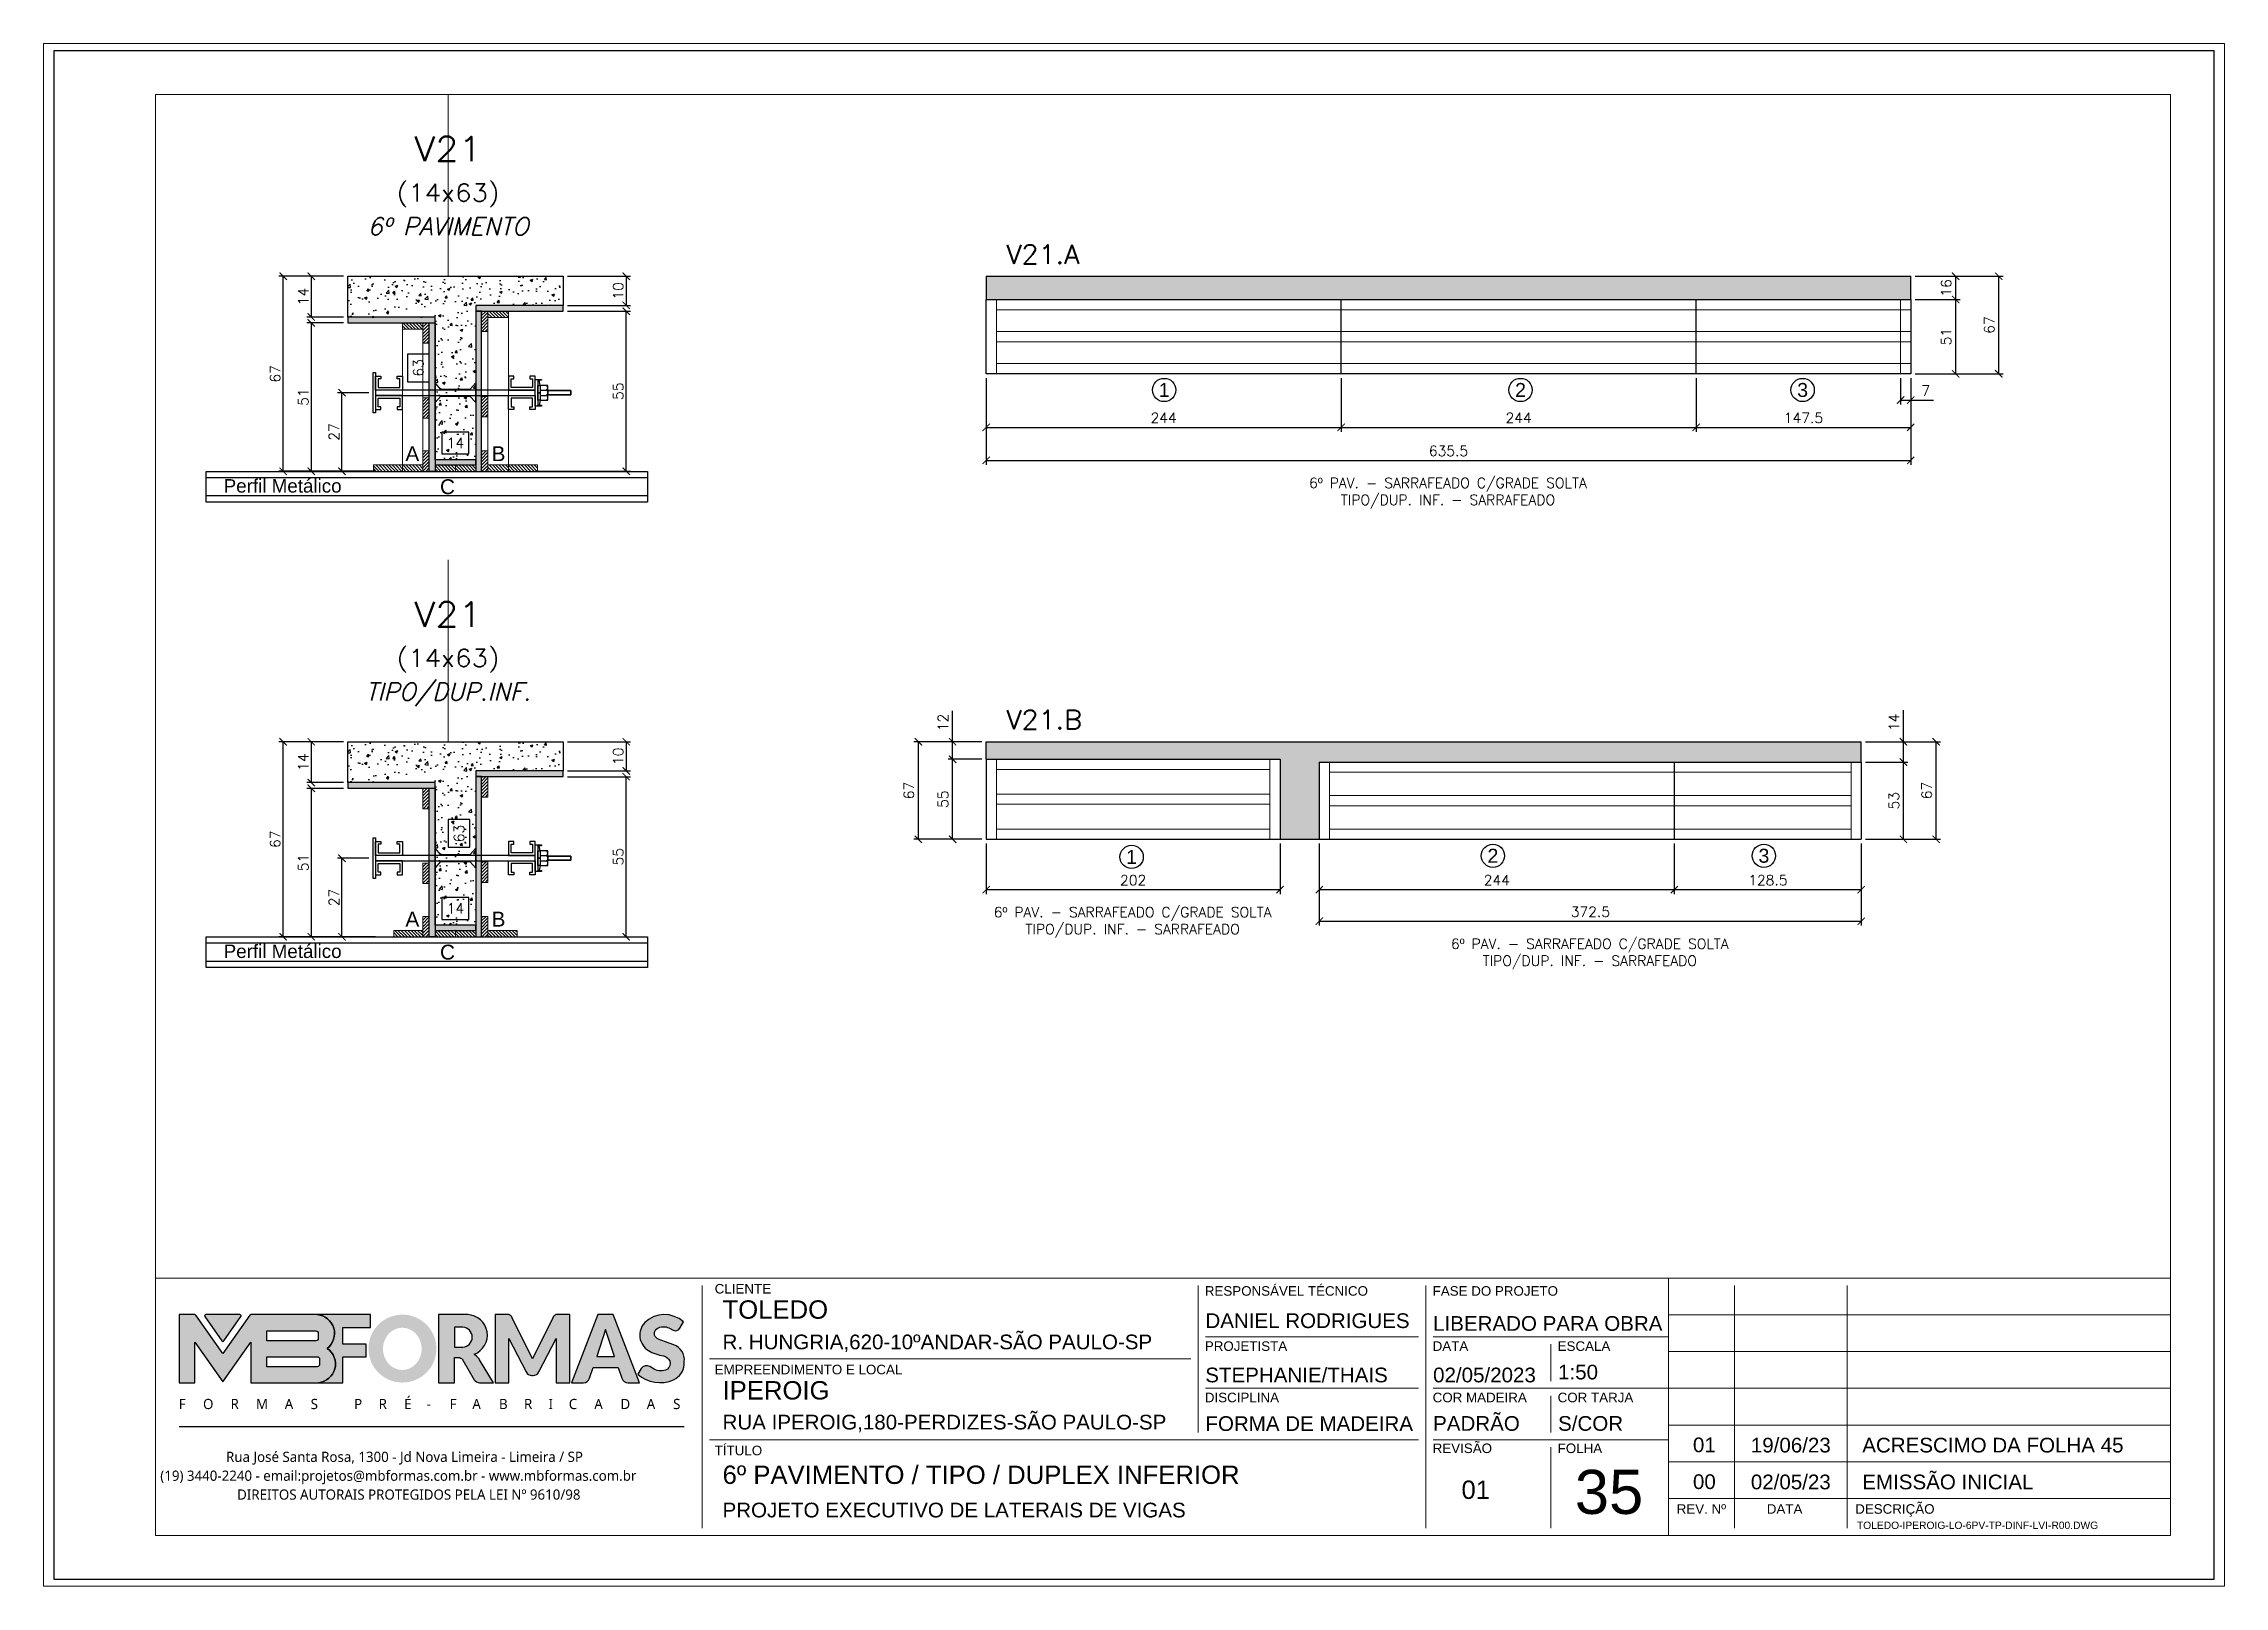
# Paper-space layout '35' of a CAD drawing. Extents: x 399.1 to 428.8, y 284.8 to 305.8.
# The model-space entities are those that its viewports show. They can reach past a viewport. Long polylines and large blocks are cut down to what shows.
import ezdxf
from ezdxf.enums import TextEntityAlignment as Align

# ---------------------------------------------------------------- set-up
doc = ezdxf.new("R2010")
doc.units = 0
doc.header["$PDMODE"] = 2
doc.header["$PDSIZE"] = 10
doc.linetypes.add('CABLIN', pattern=[0.35, 0.25, -0.1])
doc.linetypes.add('HIDDEN', pattern=[9.525, 6.35, -3.175])
doc.layers.get('0').update_dxf_attribs({"lineweight": 13})
doc.layers.get('Defpoints').update_dxf_attribs({"lineweight": 13})
for name, color, linetype in [('Barra de Ancoragem', 20, 'Continuous'), ('Concreto', 250, 'HIDDEN'), ('Cota', 4, 'Continuous'), ('Cota Seção (2x)', 4, 'Continuous'), ('Hachura', 252, 'CABLIN'), ('MB Logo', 255, 'Continuous'), ('Painéis', 200, 'Continuous'), ('Perfil Metálico', 224, 'Continuous'), ('Romaneio', 10, 'Continuous'), ('Texto de Titulo', 7, 'Continuous'), ('Texto Qtd Sarr', 242, 'Continuous'), ('Tubo de PVC', 51, 'Continuous')]:
    doc.layers.add(name, color=color, linetype=linetype)
for name, color, linetype, lineweight in [('FOLHA MB', 7, 'Continuous', 13), ('Madeira', 100, 'Continuous', 13), ('N° Folha', 5, 'Continuous', 13), ('Sarr 2.2x7', 40, 'Continuous', 9), ('Texto Seção', 7, 'Continuous', 15)]:
    doc.layers.add(name, color=color, linetype=linetype, lineweight=lineweight)
doc.layers.add('Laje_Perimetro', color=7, linetype='Continuous', plot=False)
doc.layers.add('VIEW', color=252, linetype='Continuous', lineweight=13, plot=False)
doc.styles.add('ARIAL', font='arial.ttf', dxfattribs={"oblique": 15, "height": 25})
doc.styles.add('MB_C01', font='arial.ttf', dxfattribs={"height": 1.3})
doc.styles.add('MB_C02', font='arial.ttf', dxfattribs={"height": 2})
doc.styles.add('MB_C03', font='arial.ttf', dxfattribs={"height": 2.5})
doc.styles.add('MB_C04', font='arial.ttf', dxfattribs={"height": 6})
doc.styles.add('MtXpl_Lucida_Sans_Un', font='l_10646.ttf')
doc.styles.add('REGUA-120', font='ROMANS.shx', dxfattribs={"height": 15})
doc.styles.add('ROMANS', font='romans.shx')
doc.dimstyles.new('Cota Paínel', dxfattribs={"dimtxt": 7, "dimasz": 5, "dimexe": 3, "dimexo": 3, "dimgap": 3, "dimtad": 1, "dimdec": 1, "dimzin": 12, "dimdsep": 46, "dimtxsty": 'ROMANS', "dimblk": 'ARCHTICK', "dimcen": 0, "dimclrd": 4, "dimclre": 4, "dimclrt": 1, "dimadec": 1, "dimazin": 3, "dimtfac": 1, "dimtdec": 1, "dimtmove": 0, "dimatfit": 3, "dimldrblk": 'OBLIQUE', "dimfxl": 1, "dimtolj": 1, "dimtzin": 12, "dimarcsym": 0})
doc.dimstyles.new('Cota Seção (2x)', dxfattribs={"dimtxt": 7, "dimasz": 5, "dimexe": 3, "dimexo": 3, "dimgap": 2, "dimtad": 3, "dimdec": 1, "dimlfac": 0.5, "dimzin": 12, "dimdsep": 46, "dimtxsty": 'ROMANS', "dimblk": 'ARCHTICK', "dimcen": 0, "dimclrd": 4, "dimclre": 4, "dimclrt": 1, "dimadec": 1, "dimazin": 3, "dimtfac": 1, "dimtdec": 1, "dimtmove": 0, "dimatfit": 3, "dimldrblk": 'OBLIQUE', "dimfxl": 1, "dimtolj": 1, "dimtzin": 12, "dimarcsym": 0})
doc.dimstyles.new('Cota Seção interna', dxfattribs={"dimtxt": 7, "dimasz": 6, "dimexe": 0.18, "dimexo": 2, "dimgap": -4, "dimtad": 3, "dimdec": 1, "dimlfac": 0.5, "dimzin": 12, "dimdsep": 46, "dimtxsty": 'ROMANS', "dimblk": 'ARCHTICK', "dimcen": 0.09, "dimse1": 1, "dimse2": 1, "dimsd1": 1, "dimsd2": 1, "dimclrd": 180, "dimclre": 5, "dimclrt": 1, "dimadec": 0, "dimazin": 3, "dimtfac": 1, "dimtdec": 1, "dimtofl": 0, "dimtmove": 0, "dimatfit": 3, "dimldrblk": 'ARCHTICK', "dimfxl": 1, "dimtolj": 1, "dimtzin": 0, "dimarcsym": 0})
pattern_1 = [(45, (-7380.0666, 23305.8796), (-1.12253202, 1.12253202), [])]
pattern_2 = [(45, (-7380.0666, 22986.1366), (-1.12253202, 1.12253202), [])]
pattern_3 = [(50, (0, 0), (17.931505, -1.568803), [1.875, -20.625]), (355, (0, 0), (-3.468783, 18.804803), [1.5, -16.5]), (100.45144, (1.494, -0.13), (14.462721, 17.236), [1.593505, -17.528553]), (46.1842, (0, 5), (26.681033, -4.137982), [2.8125, -30.9375]), (96.63564, (2.223, 4.655), (23.36655, 24.352965), [2.39026, -26.292844]), (351.18416, (0, 5), (23.36655, 24.352965), [2.25, -24.75]), (21, (2.5, 3.75), (14.922676, -10.065472), [1.875, -20.625]), (326, (2.5, 3.75), (6.082883, 18.128751), [1.5, -16.5]), (71.45144, (3.744, 2.911), (21.00556, 8.063279), [1.593505, -17.528553]), (37.5, (0, 0), (0.3039964, 8.3223463), [0, -16.3, 0, -16.75, 0, -16.5625]), (7.5, (0, 0), (6.5767384, 9.860293), [0, -9.55, 0, -15.925, 0, -6.3125]), (327.5, (-5.575, 0), (13.345561, -0.5638718), [0, -6.25, 0, -19.5, 0, -25.875]), (317.5, (-8.075, 0), (14.579654, 2.502625), [0, -8.125, 0, -12.95, 0, -18.375])]

psp = doc.layouts.new('35')

msp = doc.modelspace()

# ---------------------------------------------------------------- texts
at = {"layer": 'N° Folha', "color": 5, "style": 'MB_C04'}
msp.add_text('35', height=30.306, dxfattribs=at).set_placement((-14875.91, -473))
at = {"layer": 'Painéis', "color": 1, "char_height": 7, "attachment_point": 5, "style": 'ROMANS'}
for insert in [(-14963.08, 228.3), (-15179.83, -66.59), (-14865.58, -88.29)]:
    msp.add_mtext('\\A1;6º PAV. - SARRAFEADO C/GRADE SOLTA\\PTIPO/DUP. INF. - SARRAFEADO', dxfattribs=dict(at, insert=insert))
at = {"layer": 'Romaneio', "color": 0, "style": 'ARIAL'}
for s, p in [('1', (-15158.14, 299.17)), ('2', (-14913.21, 299.17)), ('3', (-14719.29, 299.17)), ('1', (-15180.52, -21.62)), ('2', (-14932.17, -20.82)), ('3', (-14745.92, -20.82))]:
    msp.add_text(s, height=9.6, dxfattribs=at).set_placement(p, align=Align.MIDDLE_CENTER)
at = {"layer": 'Texto Seção', "style": 'REGUA-120', "width": 1.05}
for s, p in [('V21.A', (-15266.7, 385.95)), ('V21.B', (-15266.7, 66.2))]:
    msp.add_text(s, height=13, dxfattribs=at).set_placement(p)
at = {"layer": 'Texto Seção', "color": 0, "linetype": 'Continuous', "style": 'ARIAL'}
for s, p in [('A', (-15674.92, 255.39)), ('B', (-15615.7, 255.39)), ('C', (-15650.75, 232.72)), ('A', (-15674.92, -64.35)), ('B', (-15615.7, -64.35)), ('C', (-15650.75, -87.03))]:
    msp.add_text(s, height=10.22, dxfattribs=at).set_placement(p, align=Align.MIDDLE_CENTER)
at = {"layer": 'Texto Seção', "style": 'ARIAL'}
for p in [(-15764.07, 233.3), (-15764.07, -86.44)]:
    msp.add_text('Perfil Metálico', height=9.24, dxfattribs=at).set_placement(p, align=Align.MIDDLE_CENTER)

# ---------------------------------------------------------------- blocks, each defined once
blk = doc.blocks.new('MB-NOVO')
at = {"layer": 'MB Logo', "linetype": 'Continuous'}
h = blk.add_hatch(color=256, dxfattribs=at)
h.dxf.hatch_style = 1
h.set_gradient(color1=(242, 132, 69), color2=(247, 180, 141), rotation=90, tint=1)
h.paths.add_polyline_path([(-18529.6, 10980.8), (-18475.7, 10980.8, 0.706757), (-18468.7, 11008, 0.681802), (-18476.7, 11034.9), (-18529.4, 11034.9, 0.243712), (-18530.2, 11034.5), (-18551.7, 11003.9), (-18573.3, 11034.5, 0.243712), (-18574.1, 11034.9), (-18586.5, 11034.9), (-18586.5, 10980.8), (-18573.9, 10980.8), (-18573.9, 11012.9), (-18551.7, 10981.5), (-18529.6, 11012.9)])
h.paths.add_polyline_path([(-18516.8, 11014.1), (-18516.8, 11022), (-18477.8, 11022, -0.414214), (-18475.8, 11020), (-18475.8, 11016.1, -0.414214), (-18477.8, 11014.1)], flags=16)
h.paths.add_polyline_path([(-18516.8, 11001.4), (-18476.8, 11001.4, -0.414214), (-18474.8, 10999.4), (-18474.8, 10995.5, -0.414214), (-18476.8, 10993.5), (-18516.8, 10993.5)], flags=16)
at = {"layer": 'MB Logo', "true_color": 0x262626}
h = blk.add_hatch(color=250, dxfattribs=at)
h.dxf.hatch_style = 1
h.paths.add_polyline_path([(-18537.3, 11033.3, 0.60809), (-18538.1, 11034.9), (-18565.3, 11034.9, 0.60809), (-18566.1, 11033.3), (-18552.5, 11014, 0.518202), (-18550.9, 11014)])
h = blk.add_hatch(color=250, dxfattribs=at)
h.dxf.hatch_style = 1
h.paths.add_polyline_path([(-18456.2, 11011.3), (-18456.2, 11024.6), (-18434.2, 11024.6), (-18434.2, 11034.9), (-18476.7, 11034.9, -0.681802), (-18468.7, 11008, -0.706757), (-18475.7, 10980.8), (-18456.2, 10980.8), (-18456.2, 11001.4), (-18437.8, 11001.4), (-18437.8, 11011.3)])
h = blk.add_hatch(color=250, dxfattribs=at)
h.dxf.hatch_style = 1
h.paths.add_polyline_path([(-18435.9, 11007.9, 1), (-18381.9, 11007.9, 1)])
edge = h.paths.add_edge_path(flags=16)
edge.add_ellipse((-18409, 11007.7), major_axis=(0, 16.8), ratio=0.916255, start_angle=0, end_angle=360)
h = blk.add_hatch(color=250, dxfattribs=at)
h.dxf.hatch_style = 1
h.paths.add_polyline_path([(-18357, 11034.9), (-18380.2, 11034.9), (-18380.2, 10980.8), (-18367.6, 10980.8), (-18367.6, 11000.7), (-18363.4, 11000.7, -0.195765), (-18360.9, 10998.9), (-18351.8, 10983.2, 0.261385), (-18347.5, 10980.8), (-18336.4, 10980.8), (-18347.5, 10999, 0.082429), (-18349.6, 11001.5), (-18351.9, 11003.4, 0.81838)])
h.paths.add_polyline_path([(-18360.8, 11009), (-18367.6, 11009), (-18367.6, 11025), (-18360.8, 11025, -0.92578)], flags=16)
h = blk.add_hatch(color=250, dxfattribs=at)
h.dxf.hatch_style = 1
h.paths.add_polyline_path([(-18286.6, 11015.9), (-18286.6, 10980.8), (-18275.8, 10980.8), (-18275.8, 11034.9), (-18286.6, 11034.9, 0.216647), (-18289.4, 11032.4), (-18305.5, 10999.8), (-18321.6, 11032.7, 0.199908), (-18324.3, 11034.9), (-18335.2, 11034.9), (-18335.2, 10980.8), (-18324.3, 10980.8), (-18324.3, 11015.9), (-18310.4, 10989.3, 0.279644), (-18306, 10986.6, 0.340986), (-18300.5, 10989.3)])
h = blk.add_hatch(color=250, dxfattribs=at)
h.dxf.hatch_style = 1
h.paths.add_polyline_path([(-18274.4, 10980.8), (-18265, 10980.8, 0.322517), (-18260.2, 10984.3), (-18257.3, 10993), (-18237.2, 10993), (-18234.3, 10984.3, 0.322517), (-18229.5, 10980.8), (-18220.3, 10980.8), (-18241.2, 11034.9), (-18253.4, 11034.9)])
h.paths.add_polyline_path([(-18254.4, 11001.6), (-18247.3, 11023), (-18240.1, 11001.6)], flags=16)
h = blk.add_hatch(color=250, dxfattribs=at)
h.dxf.hatch_style = 1
h.paths.add_polyline_path([(-18206, 11024, -0.247671), (-18196.9, 11024.3), (-18193.5, 11022.5, 0.40799), (-18188.2, 11024.1), (-18185.4, 11029.1, 0.392837), (-18216.2, 11028.7, 0.467779), (-18213.3, 11006.3, 0.077523), (-18201.2, 11002.1, -0.214206), (-18196.1, 10997.9, -0.284295), (-18198.2, 10991.4, -0.26924), (-18208.8, 10991.6), (-18212.2, 10993.6, 0.407727), (-18219, 10992.1), (-18221.8, 10987.7, 0.296878), (-18193.2, 10983.1, 0.272251), (-18184.9, 10995.3), (-18184.6, 10997.9, 0.348906), (-18193.7, 11011.2), (-18200.4, 11013.5, -0.045018), (-18205.8, 11015.7, -0.618284)])
at = {"layer": 'MB Logo', "linetype": 'Continuous'}
blk.add_line((-18586.5, 10945.9), (-18184.8, 10945.9), dxfattribs=at)
at = {"layer": 'MB Logo', "color": 23, "linetype": 'Continuous', "true_color": 0xf28445}
for points in [[(-18573.3, 11034.5, 0.243712), (-18574.1, 11034.9), (-18586.5, 11034.9), (-18586.5, 10980.8), (-18573.9, 10980.8), (-18573.9, 11012.9), (-18551.7, 10981.5), (-18529.6, 11012.9), (-18529.6, 10980.8), (-18475.7, 10980.8, 0.706757), (-18468.7, 11008, 0.681802), (-18476.7, 11034.9), (-18529.4, 11034.9, 0.243712), (-18530.2, 11034.5), (-18551.7, 11003.9)], [(-18516.8, 11022), (-18477.8, 11022, -0.414214), (-18475.8, 11020), (-18475.8, 11016.1, -0.414214), (-18477.8, 11014.1), (-18516.8, 11014.1)], [(-18516.8, 11001.4), (-18476.8, 11001.4, -0.414214), (-18474.8, 10999.4), (-18474.8, 10995.5, -0.414214), (-18476.8, 10993.5), (-18516.8, 10993.5)]]:
    blk.add_lwpolyline(points, format="xyb", close=True, dxfattribs=at)
at = {"layer": 'MB Logo', "color": 250, "true_color": 0x262626}
for points in [[(-18537.3, 11033.3, 0.60809), (-18538.1, 11034.9), (-18565.3, 11034.9, 0.60809), (-18566.1, 11033.3), (-18552.5, 11014, 0.518202), (-18550.9, 11014)], [(-18437.8, 11011.3), (-18456.2, 11011.3), (-18456.2, 11024.6), (-18434.2, 11024.6), (-18434.2, 11034.9), (-18476.7, 11034.9, -0.681802), (-18468.7, 11008, -0.706757), (-18475.7, 10980.8), (-18456.2, 10980.8), (-18456.2, 11001.4), (-18437.8, 11001.4)], [(-18347.5, 10980.8), (-18336.4, 10980.8), (-18347.5, 10999, 0.082429), (-18349.6, 11001.5), (-18351.9, 11003.4, 0.81838), (-18357, 11034.9), (-18380.2, 11034.9), (-18380.2, 10980.8), (-18367.6, 10980.8), (-18367.6, 11000.7), (-18363.4, 11000.7, -0.209789), (-18360.8, 10998.7), (-18351.8, 10983.2, 0.261385)], [(-18286.6, 11015.9), (-18286.6, 10980.8), (-18275.8, 10980.8), (-18275.8, 11034.9), (-18286.6, 11034.9, 0.216647), (-18289.4, 11032.4), (-18305.5, 10999.8), (-18321.5, 11032.4, 0.216647), (-18324.3, 11034.9), (-18335.2, 11034.9), (-18335.2, 10980.8), (-18324.3, 10980.8), (-18324.3, 11015.9), (-18310.4, 10989.3, 0.279644), (-18306, 10986.6), (-18304.9, 10986.6, 0.279644), (-18300.5, 10989.3)], [(-18265, 10980.8, 0.322517), (-18260.2, 10984.3), (-18257.3, 10993), (-18237.2, 10993), (-18234.3, 10984.3, 0.322517), (-18229.5, 10980.8), (-18220.3, 10980.8), (-18241.2, 11034.9), (-18253.4, 11034.9), (-18274.4, 10980.8)], [(-18206.2, 11015.9, -0.549626), (-18206.4, 11023.8, -0.258723), (-18196.9, 11024.3), (-18193.5, 11022.5, 0.40799), (-18188.2, 11024.1), (-18185.4, 11029.1, 0.392837), (-18216.2, 11028.7, 0.467779), (-18213.3, 11006.3, 0.077523), (-18201.2, 11002.1, -0.203897), (-18196.3, 10998.2), (-18196.1, 10997.8, -0.267611), (-18198, 10991.6), (-18198.5, 10991.3, -0.261145), (-18208.8, 10991.6), (-18212.2, 10993.6, 0.407727), (-18219, 10992.1), (-18221.8, 10987.7, 0.296878), (-18193.2, 10983.1, 0.265963), (-18184.9, 10994.9), (-18184.7, 10997.6, 0.340466), (-18193.1, 11011), (-18200.4, 11013.5, -0.049298)], [(-18367.6, 11009), (-18360.8, 11009, 0.92578), (-18360.8, 11025), (-18367.6, 11025)]]:
    blk.add_lwpolyline(points, format="xyb", close=True, dxfattribs=at)
blk.add_lwpolyline([(-18247.3, 11023), (-18254.4, 11001.6), (-18240.1, 11001.6)], close=True, dxfattribs=at)
at = {"layer": 'MB Logo', "color": 250, "true_color": 0x262626, "style": 'MtXpl_Lucida_Sans_Un'}
for s, height, p in [('F', 8.12, (-18586.8, 10959.8)), ('O', 8.12, (-18567.5, 10959.8)), ('R', 8.12, (-18545.6, 10959.8)), ('M', 8.12, (-18525.4, 10959.8)), ('A', 8.12, (-18502.5, 10959.8)), ('S', 8.12, (-18481.9, 10959.8)), ('P', 8.12, (-18447.3, 10959.8)), ('R', 8.12, (-18427.8, 10959.8)), ('É', 8.12, (-18407.5, 10959.8)), ('-', 8.12, (-18389.6, 10959.8)), ('F', 8.12, (-18371.4, 10959.8)), ('A', 8.12, (-18353.3, 10959.8)), ('B', 8.12, (-18332.1, 10959.8)), ('R', 8.12, (-18312.2, 10959.8)), ('I', 8.12, (-18292.7, 10959.8)), ('C', 8.12, (-18276.6, 10959.8)), ('A', 8.12, (-18256.3, 10959.8)), ('D', 8.12, (-18235.5, 10959.8)), ('A', 8.12, (-18214.6, 10959.8)), ('S', 8.12, (-18193.6, 10959.8)), ('DIREITOS AUTORAIS PROTEGIDOS PELA LEI Nº 9610/98', 8.122, (-18540.4, 10887.8))]:
    blk.add_text(s, height=height, dxfattribs=at).set_placement(p)
at = {"layer": 'MB Logo', "style": 'MtXpl_Lucida_Sans_Un'}
for s, p in [('(19) 3440-2240 - email:projetos@mbformas.com.br - www.mbformas.com.br', (-18601.5, 10902.8)), ('Rua José Santa Rosa, 1300 - Jd Nova Limeira - Limeira / SP', (-18549.2, 10917.8))]:
    blk.add_text(s, height=8.122, dxfattribs=at).set_placement(p)
blk = doc.blocks.new('A$C169d8357')
at = {"layer": 'FOLHA MB', "color": 1}
for p, q in [((1109.8, 356.7), (70, 356.7)), ((445.6, 351.7), (445.6, 185)), ((786.6, 351.7), (786.6, 250.7)), ((943.1, 351.7), (943.1, 185)), ((1109.8, 356.7), (1109.8, 179.9)), ((1455, 356.7), (1109.8, 356.7)), ((1155.3, 185), (1155.3, 351.7)), ((1232.6, 351.7), (1232.6, 185)), ((1455, 331.5), (1109.8, 331.5)), ((938.1, 316.3), (791.6, 316.3)), ((1109.8, 316.3), (948.2, 316.3)), ((781.5, 301.2), (450.7, 301.2)), ((1029, 311.3), (1029, 286)), ((1455, 306.2), (1109.8, 306.2)), ((938.1, 281), (791.6, 281)), ((1109.8, 281), (948.2, 281)), ((1029, 275.9), (1029, 250.7)), ((1455, 281), (1109.8, 281)), ((1455, 255.7), (1109.8, 255.7)), ((938.1, 245.6), (450.7, 245.6)), ((1109.8, 245.6), (948.2, 245.6)), ((1029, 240.6), (1029, 185)), ((1455, 230.4), (1109.8, 230.4)), ((1455, 205.2), (1109.8, 205.2))]:
    blk.add_line(p, q, dxfattribs=at)
for points in [[(0, 1199.9), (0, 149.9), (1485, 149.9), (1485, 1199.9)], [(70, 1169.9), (70, 179.9), (1455, 179.9), (1455, 1169.9)]]:
    blk.add_lwpolyline(points, close=True, dxfattribs=at)
at = {"layer": 'MB Logo', "xscale": 0.8642040370897565, "yscale": 0.8642040370897565, "zscale": 0.8642040370897565}
blk.add_blockref('MB-NOVO', (16148.7, -9204.8), dxfattribs=at)
at = {"layer": 'FOLHA MB', "color": 6}
for s, height, style, p in [('CLIENTE', 6.57, 'MB_C01', (454.3, 346.1)), ('RESPONSÁVEL TÉCNICO', 6.566, 'MB_C01', (791.2, 344.6)), ('FASE DO PROJETO', 6.566, 'MB_C01', (947.8, 344.6)), ('R. HUNGRIA,620-10ºANDAR-SÃO PAULO-SP', 10.102, 'MB_C02', (459.7, 307.8)), ('PROJETISTA', 6.57, 'MB_C01', (791.2, 306.7)), ('DATA', 6.57, 'MB_C01', (947.8, 306.7)), ('ESCALA', 6.57, 'MB_C01', (1033.7, 306.7)), ('EMPREENDIMENTO E LOCAL', 6.566, 'MB_C01', (454.3, 290.6)), ('DISCIPLINA', 6.57, 'MB_C01', (791.2, 271.4)), ('COR MADEIRA', 6.566, 'MB_C01', (947.8, 271.4)), ('COR TARJA', 6.57, 'MB_C01', (1033.7, 271.4)), ('RUA IPEROIG,180-PERDIZES-SÃO PAULO-SP', 10.102, 'MB_C02', (459.7, 252.7)), ('TÍTULO', 6.57, 'MB_C01', (454.3, 235)), ('REVISÃO', 6.57, 'MB_C01', (947.8, 236.5)), ('FOLHA', 6.57, 'MB_C01', (1033.7, 236.5)), ('PROJETO EXECUTIVO DE LATERAIS DE VIGAS', 10.102, 'MB_C02', (459.7, 192.3))]:
    blk.add_text(s, height=height, dxfattribs=dict(at, style=style)).set_placement(p)
at = {"layer": 'FOLHA MB', "color": 5}
for s, height, style, p in [('TOLEDO', 12.63, 'MB_C03', (459.7, 328.8)), ('DANIEL RODRIGUES', 10.102, 'MB_C02', (791.6, 322.4)), ('LIBERADO PARA OBRA', 10.102, 'MB_C02', (948.1, 320.5)), ('IPEROIG', 12.63, 'MB_C03', (459.7, 273.3)), ('STEPHANIE/THAIS', 10.102, 'MB_C02', (791.5, 285.1)), ('02/05/2023', 10.1, 'MB_C02', (948.1, 285.1)), ('1:50', 10.1, 'MB_C02', (1034, 287.1)), ('FORMA DE MADEIRA', 10.102, 'MB_C02', (791.6, 251.7)), ('PADRÃO', 10.1, 'MB_C02', (948.1, 251.8)), ('S/COR', 10.1, 'MB_C02', (1034, 251.8)), ('01', 10.1, 'MB_C02', (1126.7, 237.1)), ('19/06/23', 10.1, 'MB_C02', (1166.5, 236.9)), ('ACRESCIMO DA FOLHA 45', 10.102, 'MB_C02', (1243.1, 236.9)), ('6º PAVIMENTO / TIPO / DUPLEX INFERIOR', 12.628, 'MB_C03', (459.7, 215.3)), ('01', 12.63, 'MB_C03', (967.6, 205)), ('00', 10.1, 'MB_C02', (1126.7, 211.8)), ('02/05/23', 10.1, 'MB_C02', (1166.5, 211.6)), ('EMISSÃO INICIAL', 10.102, 'MB_C02', (1243.1, 211.6))]:
    blk.add_text(s, height=height, dxfattribs=dict(at, style=style)).set_placement(p)
at = {"layer": 'FOLHA MB', "color": 6, "style": 'MB_C01'}
for s, p in [('REV. Nº', (1132.5, 198.1)), ('DATA', (1189.7, 198.1)), ('DESCRIÇÃO', (1265.5, 198.1))]:
    blk.add_text(s, height=6.57, dxfattribs=at).set_placement(p, align=Align.MIDDLE_CENTER)
at = {"layer": 'FOLHA MB', "insert": (1239.4, 189.4), "char_height": 5.051, "width": 210.818, "attachment_point": 1, "style": 'MB_C04'}
blk.add_mtext('TOLEDO-IPEROIG-LO-6PV-TP-DINF-LVI-R00.DWG', dxfattribs=at)
blk = doc.blocks.new('titulo1')
at = {"layer": 'Defpoints', "color": 252, "linetype": 'HIDDEN', "ltscale": 2}
blk.add_line((0, 0), (0, 125), dxfattribs=at)
at = {"layer": 'Defpoints', "style": 'ROMANS', "oblique": 15}
blk.add_attdef('FOLHA', text='', height=10, dxfattribs=at).set_placement((0, 15.6), align=Align.MIDDLE_CENTER)
at = {"layer": 'Texto Qtd Sarr', "color": 3, "style": 'ROMANS', "oblique": 15}
for tag, height, p in [('TITULO', 17, (0, 71.4)), ('SEÇÃO', 12, (0, 41.5))]:
    blk.add_attdef(tag, text='', height=height, dxfattribs=at).set_placement(p, align=Align.MIDDLE_CENTER)
blk = doc.blocks.new('*D1121')
at = {"layer": 'Cota Seção (2x)', "color": 180, "lineweight": -2, "transparency": 16777216}
for p, q in [((-15636, 270.3), (-15654.6, 270.3)), ((-15654.6, 270.3), (-15654.6, 255.3)), ((-15636, 255.3), (-15636, 270.3)), ((-15654.6, 255.3), (-15636, 255.3))]:
    blk.add_line(p, q, dxfattribs=at)
at = {"layer": 'Defpoints', "color": 0, "transparency": 16777216}
for p in [(-15659.3, 251.3), (-15631.3, 251.3), (-15631.3, 251.3)]:
    blk.add_point(p, dxfattribs=at)
at = {"layer": 'Cota Seção (2x)', "color": 1, "transparency": 16777216, "insert": (-15645.3, 262.8), "char_height": 7, "attachment_point": 5, "style": 'ROMANS'}
blk.add_mtext('\\A1;14', dxfattribs=at)
blk = doc.blocks.new('_ArchTick')
at = {"color": 0, "linetype": 'ByBlock', "const_width": 0.15}
blk.add_lwpolyline([(-0.5, -0.5), (0.5, 0.5)], dxfattribs=at)
blk = doc.blocks.new('*D1122')
at = {"layer": 'Cota', "color": 4, "lineweight": -2, "transparency": 16777216}
for p, q in [((-15568.3, 377.3), (-15524.9, 377.3)), ((-15527.9, 377.3), (-15527.9, 357.3)), ((-15568.3, 357.3), (-15524.9, 357.3))]:
    blk.add_line(p, q, dxfattribs=at)
at = {"layer": 'Defpoints', "color": 0, "transparency": 16777216}
for p in [(-15571.3, 377.3), (-15571.3, 357.3), (-15527.9, 357.3)]:
    blk.add_point(p, dxfattribs=at)
at = {"layer": 'Cota', "color": 4, "lineweight": -2, "transparency": 16777216, "xscale": 5, "yscale": 5, "zscale": 5}
for p, rotation in [((-15527.9, 377.3), 90), ((-15527.9, 357.3), 270)]:
    blk.add_blockref('_ArchTick', p, dxfattribs=dict(at, rotation=rotation))
at = {"layer": 'Cota', "color": 1, "transparency": 16777216, "insert": (-15533.4, 367.3), "char_height": 7, "attachment_point": 5, "rotation": 90, "style": 'ROMANS'}
blk.add_mtext('\\A1;10', dxfattribs=at)
blk = doc.blocks.new('_OBLIQUE')
at = {"color": 0, "linetype": 'ByBlock', "lineweight": -2}
for p, q in [((0, 0), (-1, 0)), ((-0.5, -0.5), (0.5, 0.5))]:
    blk.add_line(p, q, dxfattribs=at)
blk = doc.blocks.new('DSADSAD')
at = {"layer": 'Barra de Ancoragem'}
for p, q in [((-12991, 7698.4), (-13009.2, 7698.4)), ((-13005.1, 7696.9), (-13008.6, 7697.6)), ((-12995.1, 7696.9), (-12991.5, 7697.6))]:
    blk.add_line(p, q, dxfattribs=at)
at = {"layer": 'Barra de Ancoragem', "flags": 128}
for points in [[(-13009.2, 7700.2), (-12991, 7700.2), (-12991, 7698.4), (-13009.2, 7698.4)], [(-13008.6, 7698.4), (-13008.6, 7696), (-13009.2, 7696), (-13009.2, 7698.4)], [(-12995.1, 7698.4), (-12995.1, 7696.9), (-13005.1, 7696.9), (-13005.1, 7698.4)], [(-12991, 7698.4), (-12991, 7696), (-12991.5, 7696), (-12991.5, 7698.4)]]:
    blk.add_lwpolyline(points, close=True, dxfattribs=at)
for points in [[(-13005.1, 7696.9), (-13005.1, 7691.6), (-12995.1, 7691.6), (-12995.1, 7696.9)], [(-13000.4, 7696.9), (-13000.4, 7698.4), (-12999.8, 7698.4), (-12999.8, 7696.9), (-13000.4, 7696.9), (-12999.8, 7696.9)]]:
    blk.add_lwpolyline(points, dxfattribs=at)
for points in [[(-13001.9, 7696.9), (-13001.9, 7692.8, 0.666667), (-12998.3, 7692.8, 0.666667)], [(-12998.3, 7696.9), (-12998.3, 7692.8, 0.729796), (-12995.1, 7692.8, 0.729796)]]:
    blk.add_lwpolyline(points, format="xyb", dxfattribs=at)
at = {"layer": 'Barra de Ancoragem'}
blk.add_arc((-13003.5, 7693.3), 1.7, 197.7564, 342.2436, dxfattribs=at)
blk = doc.blocks.new('*D1123')
at = {"layer": 'Cota', "color": 4, "lineweight": -2, "transparency": 16777216}
for p, q in [((-15704.8, 297.3), (-15726.3, 297.3)), ((-15723.3, 243.3), (-15723.3, 297.3)), ((-15700.3, 243.3), (-15726.3, 243.3))]:
    blk.add_line(p, q, dxfattribs=at)
at = {"layer": 'Defpoints', "color": 0, "transparency": 16777216}
for p in [(-15723.3, 297.3), (-15701.8, 297.3), (-15697.3, 243.3)]:
    blk.add_point(p, dxfattribs=at)
at = {"layer": 'Cota', "color": 4, "lineweight": -2, "transparency": 16777216, "xscale": 5, "yscale": 5, "zscale": 5}
for p, rotation in [((-15723.3, 297.3), 90), ((-15723.3, 243.3), 270)]:
    blk.add_blockref('_ArchTick', p, dxfattribs=dict(at, rotation=rotation))
at = {"layer": 'Cota', "color": 1, "transparency": 16777216, "insert": (-15728.8, 270.3), "char_height": 7, "attachment_point": 5, "rotation": 90, "style": 'ROMANS'}
blk.add_mtext('\\A1;27', dxfattribs=at)
blk = doc.blocks.new('*D1124')
at = {"layer": 'Cota', "color": 4, "lineweight": -2, "transparency": 16777216}
for p, q in [((-15722.3, 377.3), (-15766.7, 377.3)), ((-15763.7, 243.3), (-15763.7, 377.3)), ((-15700.3, 243.3), (-15766.7, 243.3))]:
    blk.add_line(p, q, dxfattribs=at)
at = {"layer": 'Defpoints', "color": 0, "transparency": 16777216}
for p in [(-15763.7, 377.3), (-15719.3, 377.3), (-15697.3, 243.3)]:
    blk.add_point(p, dxfattribs=at)
at = {"layer": 'Cota', "color": 4, "lineweight": -2, "transparency": 16777216, "xscale": 5, "yscale": 5, "zscale": 5}
for p, rotation in [((-15763.7, 377.3), 90), ((-15763.7, 243.3), 270)]:
    blk.add_blockref('_ArchTick', p, dxfattribs=dict(at, rotation=rotation))
at = {"layer": 'Cota', "color": 1, "transparency": 16777216, "insert": (-15769.2, 310.3), "char_height": 7, "attachment_point": 5, "rotation": 90, "style": 'ROMANS'}
blk.add_mtext('\\A1;67', dxfattribs=at)
blk = doc.blocks.new('*D1125')
at = {"layer": 'Cota', "color": 4, "lineweight": -2, "transparency": 16777216}
for p, q in [((-15568.3, 353.3), (-15524.9, 353.3)), ((-15527.9, 243.3), (-15527.9, 353.3)), ((-15590.3, 243.3), (-15524.9, 243.3))]:
    blk.add_line(p, q, dxfattribs=at)
at = {"layer": 'Defpoints', "color": 0, "transparency": 16777216}
for p in [(-15571.3, 353.3), (-15527.9, 353.3), (-15593.3, 243.3)]:
    blk.add_point(p, dxfattribs=at)
at = {"layer": 'Cota', "color": 4, "lineweight": -2, "transparency": 16777216, "xscale": 5, "yscale": 5, "zscale": 5}
for p, rotation in [((-15527.9, 353.3), 90), ((-15527.9, 243.3), 270)]:
    blk.add_blockref('_ArchTick', p, dxfattribs=dict(at, rotation=rotation))
at = {"layer": 'Cota', "color": 1, "transparency": 16777216, "insert": (-15533.4, 298.3), "char_height": 7, "attachment_point": 5, "rotation": 90, "style": 'ROMANS'}
blk.add_mtext('\\A1;55', dxfattribs=at)
blk = doc.blocks.new('*D1126')
at = {"layer": 'Cota Seção (2x)', "color": 180, "lineweight": -2, "transparency": 16777216}
for p, q in [((-15663.3, 323.8), (-15678.3, 323.8)), ((-15678.3, 323.8), (-15678.3, 304.8)), ((-15663.3, 304.8), (-15663.3, 323.8)), ((-15678.3, 304.8), (-15663.3, 304.8))]:
    blk.add_line(p, q, dxfattribs=at)
at = {"layer": 'Defpoints', "color": 0, "transparency": 16777216}
for p in [(-15659.3, 377.3), (-15631.3, 377.3), (-15631.3, 251.3)]:
    blk.add_point(p, dxfattribs=at)
at = {"layer": 'Cota Seção (2x)', "color": 1, "transparency": 16777216, "insert": (-15670.8, 314.3), "char_height": 7, "attachment_point": 5, "rotation": 90, "style": 'ROMANS'}
blk.add_mtext('\\A1;63', dxfattribs=at)
blk = doc.blocks.new('*D1127')
at = {"layer": 'Cota', "color": 4, "lineweight": -2, "transparency": 16777216}
for p, q in [((-15722.3, 377.3), (-15747.4, 377.3)), ((-15744.4, 377.3), (-15744.4, 349.3)), ((-15722.3, 349.3), (-15747.4, 349.3))]:
    blk.add_line(p, q, dxfattribs=at)
at = {"layer": 'Defpoints', "color": 0, "transparency": 16777216}
for p in [(-15719.3, 377.3), (-15744.4, 349.3), (-15719.3, 349.3)]:
    blk.add_point(p, dxfattribs=at)
at = {"layer": 'Cota', "color": 4, "lineweight": -2, "transparency": 16777216, "xscale": 5, "yscale": 5, "zscale": 5}
for p, rotation in [((-15744.4, 377.3), 90), ((-15744.4, 349.3), 270)]:
    blk.add_blockref('_ArchTick', p, dxfattribs=dict(at, rotation=rotation))
at = {"layer": 'Cota', "color": 1, "transparency": 16777216, "insert": (-15749.9, 363.3), "char_height": 7, "attachment_point": 5, "rotation": 90, "style": 'ROMANS'}
blk.add_mtext('\\A1;14', dxfattribs=at)
blk = doc.blocks.new('*D1128')
at = {"layer": 'Cota', "color": 4, "lineweight": -2, "transparency": 16777216}
for p, q in [((-15722.3, 345.3), (-15747.4, 345.3)), ((-15744.4, 345.3), (-15744.4, 243.3)), ((-15700.3, 243.3), (-15747.4, 243.3))]:
    blk.add_line(p, q, dxfattribs=at)
at = {"layer": 'Defpoints', "color": 0, "transparency": 16777216}
for p in [(-15719.3, 345.3), (-15744.4, 243.3), (-15697.3, 243.3)]:
    blk.add_point(p, dxfattribs=at)
at = {"layer": 'Cota', "color": 4, "lineweight": -2, "transparency": 16777216, "xscale": 5, "yscale": 5, "zscale": 5}
for p, rotation in [((-15744.4, 345.3), 90), ((-15744.4, 243.3), 270)]:
    blk.add_blockref('_ArchTick', p, dxfattribs=dict(at, rotation=rotation))
at = {"layer": 'Cota', "color": 1, "transparency": 16777216, "insert": (-15749.9, 294.3), "char_height": 7, "attachment_point": 5, "rotation": 90, "style": 'ROMANS'}
blk.add_mtext('\\A1;51', dxfattribs=at)
blk = doc.blocks.new('*D1113')
at = {"layer": 'Cota Seção (2x)', "color": 180, "lineweight": -2, "transparency": 16777216}
for p, q in [((-15636, -49.5), (-15654.6, -49.5)), ((-15654.6, -49.5), (-15654.6, -64.5)), ((-15636, -64.5), (-15636, -49.5)), ((-15654.6, -64.5), (-15636, -64.5))]:
    blk.add_line(p, q, dxfattribs=at)
at = {"layer": 'Defpoints', "color": 0, "transparency": 16777216}
for p in [(-15659.3, -68.5), (-15631.3, -68.5), (-15631.3, -68.5)]:
    blk.add_point(p, dxfattribs=at)
at = {"layer": 'Cota Seção (2x)', "color": 1, "transparency": 16777216, "insert": (-15645.3, -57), "char_height": 7, "attachment_point": 5, "style": 'ROMANS'}
blk.add_mtext('\\A1;14', dxfattribs=at)
blk = doc.blocks.new('*D1114')
at = {"layer": 'Cota', "color": 4, "lineweight": -2, "transparency": 16777216}
for p, q in [((-15568.3, 57.5), (-15524.9, 57.5)), ((-15527.9, 57.5), (-15527.9, 37.5)), ((-15568.3, 37.5), (-15524.9, 37.5))]:
    blk.add_line(p, q, dxfattribs=at)
at = {"layer": 'Defpoints', "color": 0, "transparency": 16777216}
for p in [(-15571.3, 57.5), (-15571.3, 37.5), (-15527.9, 37.5)]:
    blk.add_point(p, dxfattribs=at)
at = {"layer": 'Cota', "color": 4, "lineweight": -2, "transparency": 16777216, "xscale": 5, "yscale": 5, "zscale": 5}
for p, rotation in [((-15527.9, 57.5), 90), ((-15527.9, 37.5), 270)]:
    blk.add_blockref('_ArchTick', p, dxfattribs=dict(at, rotation=rotation))
at = {"layer": 'Cota', "color": 1, "transparency": 16777216, "insert": (-15533.4, 47.5), "char_height": 7, "attachment_point": 5, "rotation": 90, "style": 'ROMANS'}
blk.add_mtext('\\A1;10', dxfattribs=at)
blk = doc.blocks.new('*D1115')
at = {"layer": 'Cota', "color": 4, "lineweight": -2, "transparency": 16777216}
for p, q in [((-15704.8, -22.5), (-15726.3, -22.5)), ((-15723.3, -76.5), (-15723.3, -22.5)), ((-15700.3, -76.5), (-15726.3, -76.5))]:
    blk.add_line(p, q, dxfattribs=at)
at = {"layer": 'Defpoints', "color": 0, "transparency": 16777216}
for p in [(-15723.3, -22.5), (-15701.8, -22.5), (-15697.3, -76.5)]:
    blk.add_point(p, dxfattribs=at)
at = {"layer": 'Cota', "color": 4, "lineweight": -2, "transparency": 16777216, "xscale": 5, "yscale": 5, "zscale": 5}
for p, rotation in [((-15723.3, -22.5), 90), ((-15723.3, -76.5), 270)]:
    blk.add_blockref('_ArchTick', p, dxfattribs=dict(at, rotation=rotation))
at = {"layer": 'Cota', "color": 1, "transparency": 16777216, "insert": (-15728.8, -49.5), "char_height": 7, "attachment_point": 5, "rotation": 90, "style": 'ROMANS'}
blk.add_mtext('\\A1;27', dxfattribs=at)
blk = doc.blocks.new('*D1116')
at = {"layer": 'Cota', "color": 4, "lineweight": -2, "transparency": 16777216}
for p, q in [((-15722.3, 57.5), (-15766.7, 57.5)), ((-15763.7, -76.5), (-15763.7, 57.5)), ((-15700.3, -76.5), (-15766.7, -76.5))]:
    blk.add_line(p, q, dxfattribs=at)
at = {"layer": 'Defpoints', "color": 0, "transparency": 16777216}
for p in [(-15763.7, 57.5), (-15719.3, 57.5), (-15697.3, -76.5)]:
    blk.add_point(p, dxfattribs=at)
at = {"layer": 'Cota', "color": 4, "lineweight": -2, "transparency": 16777216, "xscale": 5, "yscale": 5, "zscale": 5}
for p, rotation in [((-15763.7, 57.5), 90), ((-15763.7, -76.5), 270)]:
    blk.add_blockref('_ArchTick', p, dxfattribs=dict(at, rotation=rotation))
at = {"layer": 'Cota', "color": 1, "transparency": 16777216, "insert": (-15769.2, -9.5), "char_height": 7, "attachment_point": 5, "rotation": 90, "style": 'ROMANS'}
blk.add_mtext('\\A1;67', dxfattribs=at)
blk = doc.blocks.new('*D1117')
at = {"layer": 'Cota', "color": 4, "lineweight": -2, "transparency": 16777216}
for p, q in [((-15568.3, 33.5), (-15524.9, 33.5)), ((-15527.9, -76.5), (-15527.9, 33.5)), ((-15590.3, -76.5), (-15524.9, -76.5))]:
    blk.add_line(p, q, dxfattribs=at)
at = {"layer": 'Defpoints', "color": 0, "transparency": 16777216}
for p in [(-15571.3, 33.5), (-15527.9, 33.5), (-15593.3, -76.5)]:
    blk.add_point(p, dxfattribs=at)
at = {"layer": 'Cota', "color": 4, "lineweight": -2, "transparency": 16777216, "xscale": 5, "yscale": 5, "zscale": 5}
for p, rotation in [((-15527.9, 33.5), 90), ((-15527.9, -76.5), 270)]:
    blk.add_blockref('_ArchTick', p, dxfattribs=dict(at, rotation=rotation))
at = {"layer": 'Cota', "color": 1, "transparency": 16777216, "insert": (-15533.4, -21.5), "char_height": 7, "attachment_point": 5, "rotation": 90, "style": 'ROMANS'}
blk.add_mtext('\\A1;55', dxfattribs=at)
blk = doc.blocks.new('*D1118')
at = {"layer": 'Cota Seção (2x)', "color": 180, "lineweight": -2, "transparency": 16777216}
for p, q in [((-15635.3, 4), (-15650.3, 4)), ((-15650.3, 4), (-15650.3, -15)), ((-15635.3, -15), (-15635.3, 4)), ((-15650.3, -15), (-15635.3, -15))]:
    blk.add_line(p, q, dxfattribs=at)
at = {"layer": 'Defpoints', "color": 0, "transparency": 16777216}
for p in [(-15631.3, 57.5), (-15631.3, 57.5), (-15631.3, -68.5)]:
    blk.add_point(p, dxfattribs=at)
at = {"layer": 'Cota Seção (2x)', "color": 1, "transparency": 16777216, "insert": (-15642.8, -5.5), "char_height": 7, "attachment_point": 5, "rotation": 90, "style": 'ROMANS'}
blk.add_mtext('\\A1;63', dxfattribs=at)
blk = doc.blocks.new('*D1119')
at = {"layer": 'Cota', "color": 4, "lineweight": -2, "transparency": 16777216}
for p, q in [((-15722.3, 57.5), (-15747.4, 57.5)), ((-15744.4, 57.5), (-15744.4, 29.5)), ((-15722.3, 29.5), (-15747.4, 29.5))]:
    blk.add_line(p, q, dxfattribs=at)
at = {"layer": 'Defpoints', "color": 0, "transparency": 16777216}
for p in [(-15719.3, 57.5), (-15744.4, 29.5), (-15719.3, 29.5)]:
    blk.add_point(p, dxfattribs=at)
at = {"layer": 'Cota', "color": 4, "lineweight": -2, "transparency": 16777216, "xscale": 5, "yscale": 5, "zscale": 5}
for p, rotation in [((-15744.4, 57.5), 90), ((-15744.4, 29.5), 270)]:
    blk.add_blockref('_ArchTick', p, dxfattribs=dict(at, rotation=rotation))
at = {"layer": 'Cota', "color": 1, "transparency": 16777216, "insert": (-15749.9, 43.5), "char_height": 7, "attachment_point": 5, "rotation": 90, "style": 'ROMANS'}
blk.add_mtext('\\A1;14', dxfattribs=at)
blk = doc.blocks.new('*D1120')
at = {"layer": 'Cota', "color": 4, "lineweight": -2, "transparency": 16777216}
for p, q in [((-15722.3, 25.5), (-15747.4, 25.5)), ((-15744.4, 25.5), (-15744.4, -76.5)), ((-15700.3, -76.5), (-15747.4, -76.5))]:
    blk.add_line(p, q, dxfattribs=at)
at = {"layer": 'Defpoints', "color": 0, "transparency": 16777216}
for p in [(-15719.3, 25.5), (-15744.4, -76.5), (-15697.3, -76.5)]:
    blk.add_point(p, dxfattribs=at)
at = {"layer": 'Cota', "color": 4, "lineweight": -2, "transparency": 16777216, "xscale": 5, "yscale": 5, "zscale": 5}
for p, rotation in [((-15744.4, 25.5), 90), ((-15744.4, -76.5), 270)]:
    blk.add_blockref('_ArchTick', p, dxfattribs=dict(at, rotation=rotation))
at = {"layer": 'Cota', "color": 1, "transparency": 16777216, "insert": (-15749.9, -25.5), "char_height": 7, "attachment_point": 5, "rotation": 90, "style": 'ROMANS'}
blk.add_mtext('\\A1;51', dxfattribs=at)
blk = doc.blocks.new('*D1129')
at = {"layer": 'Cota', "color": 4, "lineweight": -2, "transparency": 16777216}
for p, q in [((-15280.5, 307.3), (-15280.5, 270.5)), ((-15036.5, 307.3), (-15036.5, 270.5)), ((-15280.5, 273.5), (-15036.5, 273.5))]:
    blk.add_line(p, q, dxfattribs=at)
at = {"layer": 'Defpoints', "color": 0, "transparency": 16777216}
for p in [(-15280.5, 310.3), (-15036.5, 310.3), (-15036.5, 273.5)]:
    blk.add_point(p, dxfattribs=at)
at = {"layer": 'Cota', "color": 4, "lineweight": -2, "transparency": 16777216, "xscale": 5, "yscale": 5, "zscale": 5, "rotation": 180}
blk.add_blockref('_ArchTick', (-15280.5, 273.5), dxfattribs=at)
at = {"layer": 'Cota', "color": 4, "lineweight": -2, "transparency": 16777216, "xscale": 5, "yscale": 5, "zscale": 5}
blk.add_blockref('_ArchTick', (-15036.5, 273.5), dxfattribs=at)
at = {"layer": 'Cota', "color": 1, "transparency": 16777216, "insert": (-15158.5, 280), "char_height": 7, "attachment_point": 5, "style": 'ROMANS'}
blk.add_mtext('\\A1;244', dxfattribs=at)
blk = doc.blocks.new('*D1130')
at = {"layer": 'Cota', "color": 4, "lineweight": -2, "transparency": 16777216}
for p, q in [((-15036.5, 307.3), (-15036.5, 270.5)), ((-14792.5, 307.3), (-14792.5, 270.5)), ((-15036.5, 273.5), (-14792.5, 273.5))]:
    blk.add_line(p, q, dxfattribs=at)
at = {"layer": 'Defpoints', "color": 0, "transparency": 16777216}
for p in [(-15036.5, 310.3), (-14792.5, 310.3), (-14792.5, 273.5)]:
    blk.add_point(p, dxfattribs=at)
at = {"layer": 'Cota', "color": 4, "lineweight": -2, "transparency": 16777216, "xscale": 5, "yscale": 5, "zscale": 5, "rotation": 180}
blk.add_blockref('_ArchTick', (-15036.5, 273.5), dxfattribs=at)
at = {"layer": 'Cota', "color": 4, "lineweight": -2, "transparency": 16777216, "xscale": 5, "yscale": 5, "zscale": 5}
blk.add_blockref('_ArchTick', (-14792.5, 273.5), dxfattribs=at)
at = {"layer": 'Cota', "color": 1, "transparency": 16777216, "insert": (-14914.5, 280), "char_height": 7, "attachment_point": 5, "style": 'ROMANS'}
blk.add_mtext('\\A1;244', dxfattribs=at)
blk = doc.blocks.new('*D1131')
at = {"layer": 'Cota', "color": 4, "lineweight": -2, "transparency": 16777216}
for p, q in [((-14792.5, 307.3), (-14792.5, 270.5)), ((-14645, 307.3), (-14645, 270.5)), ((-14792.5, 273.5), (-14645, 273.5))]:
    blk.add_line(p, q, dxfattribs=at)
at = {"layer": 'Defpoints', "color": 0, "transparency": 16777216}
for p in [(-14792.5, 310.3), (-14645, 310.3), (-14645, 273.5)]:
    blk.add_point(p, dxfattribs=at)
at = {"layer": 'Cota', "color": 4, "lineweight": -2, "transparency": 16777216, "xscale": 5, "yscale": 5, "zscale": 5, "rotation": 180}
blk.add_blockref('_ArchTick', (-14792.5, 273.5), dxfattribs=at)
at = {"layer": 'Cota', "color": 4, "lineweight": -2, "transparency": 16777216, "xscale": 5, "yscale": 5, "zscale": 5}
blk.add_blockref('_ArchTick', (-14645, 273.5), dxfattribs=at)
at = {"layer": 'Cota', "color": 1, "transparency": 16777216, "insert": (-14718.7, 280), "char_height": 7, "attachment_point": 5, "style": 'ROMANS'}
blk.add_mtext('\\A1;147.5', dxfattribs=at)
blk = doc.blocks.new('*D1132')
at = {"layer": 'Cota', "color": 4, "lineweight": -2, "transparency": 16777216}
for p, q in [((-15280.5, 307.3), (-15280.5, 247.8)), ((-14645, 307.3), (-14645, 247.8)), ((-15280.5, 250.8), (-14645, 250.8))]:
    blk.add_line(p, q, dxfattribs=at)
at = {"layer": 'Defpoints', "color": 0, "transparency": 16777216}
for p in [(-15280.5, 310.3), (-14645, 310.3), (-14645, 250.8)]:
    blk.add_point(p, dxfattribs=at)
at = {"layer": 'Cota', "color": 4, "lineweight": -2, "transparency": 16777216, "xscale": 5, "yscale": 5, "zscale": 5, "rotation": 180}
blk.add_blockref('_ArchTick', (-15280.5, 250.8), dxfattribs=at)
at = {"layer": 'Cota', "color": 4, "lineweight": -2, "transparency": 16777216, "xscale": 5, "yscale": 5, "zscale": 5}
blk.add_blockref('_ArchTick', (-14645, 250.8), dxfattribs=at)
at = {"layer": 'Cota', "color": 1, "transparency": 16777216, "insert": (-14962.7, 257.3), "char_height": 7, "attachment_point": 5, "style": 'ROMANS'}
blk.add_mtext('\\A1;635.5', dxfattribs=at)
blk = doc.blocks.new('*D1133')
at = {"layer": 'Cota', "color": 4, "lineweight": -2, "transparency": 16777216}
for p, q in [((-14642, 361.3), (-14611.1, 361.3)), ((-14614.1, 310.3), (-14614.1, 361.3)), ((-14642, 310.3), (-14611.1, 310.3))]:
    blk.add_line(p, q, dxfattribs=at)
at = {"layer": 'Defpoints', "color": 0, "transparency": 16777216}
for p in [(-14645, 361.3), (-14614.1, 361.3), (-14645, 310.3)]:
    blk.add_point(p, dxfattribs=at)
at = {"layer": 'Cota', "color": 4, "lineweight": -2, "transparency": 16777216, "xscale": 5, "yscale": 5, "zscale": 5}
for p, rotation in [((-14614.1, 361.3), 90), ((-14614.1, 310.3), 270)]:
    blk.add_blockref('_ArchTick', p, dxfattribs=dict(at, rotation=rotation))
at = {"layer": 'Cota', "color": 1, "transparency": 16777216, "insert": (-14620.6, 335.8), "char_height": 7, "attachment_point": 5, "rotation": 90, "style": 'ROMANS'}
blk.add_mtext('\\A1;51', dxfattribs=at)
blk = doc.blocks.new('*D1134')
at = {"layer": 'Cota', "color": 4, "lineweight": -2, "transparency": 16777216}
for p, q in [((-14642, 377.3), (-14611.1, 377.3)), ((-14614.1, 361.3), (-14614.1, 377.3)), ((-14642, 361.3), (-14611.1, 361.3))]:
    blk.add_line(p, q, dxfattribs=at)
at = {"layer": 'Defpoints', "color": 0, "transparency": 16777216}
for p in [(-14645, 377.3), (-14614.1, 377.3), (-14645, 361.3)]:
    blk.add_point(p, dxfattribs=at)
at = {"layer": 'Cota', "color": 4, "lineweight": -2, "transparency": 16777216, "xscale": 5, "yscale": 5, "zscale": 5}
for p, rotation in [((-14614.1, 377.3), 90), ((-14614.1, 361.3), 270)]:
    blk.add_blockref('_ArchTick', p, dxfattribs=dict(at, rotation=rotation))
at = {"layer": 'Cota', "color": 1, "transparency": 16777216, "insert": (-14620.6, 369.3), "char_height": 7, "attachment_point": 5, "rotation": 90, "style": 'ROMANS'}
blk.add_mtext('\\A1;16', dxfattribs=at)
blk = doc.blocks.new('*D1135')
at = {"layer": 'Cota', "color": 4, "lineweight": -2, "transparency": 16777216}
for p, q in [((-14642, 377.3), (-14581.5, 377.3)), ((-14584.5, 310.3), (-14584.5, 377.3)), ((-14642, 310.3), (-14581.5, 310.3))]:
    blk.add_line(p, q, dxfattribs=at)
at = {"layer": 'Defpoints', "color": 0, "transparency": 16777216}
for p in [(-14645, 377.3), (-14584.5, 377.3), (-14645, 310.3)]:
    blk.add_point(p, dxfattribs=at)
at = {"layer": 'Cota', "color": 4, "lineweight": -2, "transparency": 16777216, "xscale": 5, "yscale": 5, "zscale": 5}
for p, rotation in [((-14584.5, 377.3), 90), ((-14584.5, 310.3), 270)]:
    blk.add_blockref('_ArchTick', p, dxfattribs=dict(at, rotation=rotation))
at = {"layer": 'Cota', "color": 1, "transparency": 16777216, "insert": (-14591, 343.8), "char_height": 7, "attachment_point": 5, "rotation": 90, "style": 'ROMANS'}
blk.add_mtext('\\A1;67', dxfattribs=at)
blk = doc.blocks.new('*D1136')
at = {"layer": 'Cota', "color": 4, "lineweight": -2, "transparency": 16777216}
for p, q in [((-15280.5, -12.5), (-15280.5, -47.1)), ((-15078.5, -12.5), (-15078.5, -47.1)), ((-15280.5, -44.1), (-15078.5, -44.1))]:
    blk.add_line(p, q, dxfattribs=at)
at = {"layer": 'Defpoints', "color": 0, "transparency": 16777216}
for p in [(-15280.5, -9.5), (-15078.5, -9.5), (-15078.5, -44.1)]:
    blk.add_point(p, dxfattribs=at)
at = {"layer": 'Cota', "color": 4, "lineweight": -2, "transparency": 16777216, "xscale": 5, "yscale": 5, "zscale": 5, "rotation": 180}
blk.add_blockref('_ArchTick', (-15280.5, -44.1), dxfattribs=at)
at = {"layer": 'Cota', "color": 4, "lineweight": -2, "transparency": 16777216, "xscale": 5, "yscale": 5, "zscale": 5}
blk.add_blockref('_ArchTick', (-15078.5, -44.1), dxfattribs=at)
at = {"layer": 'Cota', "color": 1, "transparency": 16777216, "insert": (-15179.5, -37.6), "char_height": 7, "attachment_point": 5, "style": 'ROMANS'}
blk.add_mtext('\\A1;202', dxfattribs=at)
blk = doc.blocks.new('*D1137')
at = {"layer": 'Cota', "color": 4, "lineweight": -2, "transparency": 16777216}
for p, q in [((-15051.5, -12.5), (-15051.5, -47.1)), ((-14807.5, -12.5), (-14807.5, -47.1)), ((-15051.5, -44.1), (-14807.5, -44.1))]:
    blk.add_line(p, q, dxfattribs=at)
at = {"layer": 'Defpoints', "color": 0, "transparency": 16777216}
for p in [(-15051.5, -9.5), (-14807.5, -9.5), (-14807.5, -44.1)]:
    blk.add_point(p, dxfattribs=at)
at = {"layer": 'Cota', "color": 4, "lineweight": -2, "transparency": 16777216, "xscale": 5, "yscale": 5, "zscale": 5, "rotation": 180}
blk.add_blockref('_ArchTick', (-15051.5, -44.1), dxfattribs=at)
at = {"layer": 'Cota', "color": 4, "lineweight": -2, "transparency": 16777216, "xscale": 5, "yscale": 5, "zscale": 5}
blk.add_blockref('_ArchTick', (-14807.5, -44.1), dxfattribs=at)
at = {"layer": 'Cota', "color": 1, "transparency": 16777216, "insert": (-14929.5, -37.6), "char_height": 7, "attachment_point": 5, "style": 'ROMANS'}
blk.add_mtext('\\A1;244', dxfattribs=at)
blk = doc.blocks.new('*D1138')
at = {"layer": 'Cota', "color": 4, "lineweight": -2, "transparency": 16777216}
for p, q in [((-14807.5, -12.5), (-14807.5, -47.1)), ((-14679, -12.5), (-14679, -47.1)), ((-14807.5, -44.1), (-14679, -44.1))]:
    blk.add_line(p, q, dxfattribs=at)
at = {"layer": 'Defpoints', "color": 0, "transparency": 16777216}
for p in [(-14807.5, -9.5), (-14679, -9.5), (-14679, -44.1)]:
    blk.add_point(p, dxfattribs=at)
at = {"layer": 'Cota', "color": 4, "lineweight": -2, "transparency": 16777216, "xscale": 5, "yscale": 5, "zscale": 5, "rotation": 180}
blk.add_blockref('_ArchTick', (-14807.5, -44.1), dxfattribs=at)
at = {"layer": 'Cota', "color": 4, "lineweight": -2, "transparency": 16777216, "xscale": 5, "yscale": 5, "zscale": 5}
blk.add_blockref('_ArchTick', (-14679, -44.1), dxfattribs=at)
at = {"layer": 'Cota', "color": 1, "transparency": 16777216, "insert": (-14743.2, -37.6), "char_height": 7, "attachment_point": 5, "style": 'ROMANS'}
blk.add_mtext('\\A1;128.5', dxfattribs=at)
blk = doc.blocks.new('*D1139')
at = {"layer": 'Cota', "color": 4, "lineweight": -2, "transparency": 16777216}
for p, q in [((-15051.5, -12.5), (-15051.5, -68.8)), ((-14679, -12.5), (-14679, -68.8)), ((-15051.5, -65.8), (-14679, -65.8))]:
    blk.add_line(p, q, dxfattribs=at)
at = {"layer": 'Defpoints', "color": 0, "transparency": 16777216}
for p in [(-15051.5, -9.5), (-14679, -9.5), (-14679, -65.8)]:
    blk.add_point(p, dxfattribs=at)
at = {"layer": 'Cota', "color": 4, "lineweight": -2, "transparency": 16777216, "xscale": 5, "yscale": 5, "zscale": 5, "rotation": 180}
blk.add_blockref('_ArchTick', (-15051.5, -65.8), dxfattribs=at)
at = {"layer": 'Cota', "color": 4, "lineweight": -2, "transparency": 16777216, "xscale": 5, "yscale": 5, "zscale": 5}
blk.add_blockref('_ArchTick', (-14679, -65.8), dxfattribs=at)
at = {"layer": 'Cota', "color": 1, "transparency": 16777216, "insert": (-14865.2, -59.3), "char_height": 7, "attachment_point": 5, "style": 'ROMANS'}
blk.add_mtext('\\A1;372.5', dxfattribs=at)
blk = doc.blocks.new('*D1140')
at = {"layer": 'Cota', "color": 4, "lineweight": -2, "transparency": 16777216}
for p, q in [((-15283.5, 45.5), (-15306.6, 45.5)), ((-15303.6, -9.5), (-15303.6, 45.5)), ((-15283.5, -9.5), (-15306.6, -9.5))]:
    blk.add_line(p, q, dxfattribs=at)
at = {"layer": 'Defpoints', "color": 0, "transparency": 16777216}
for p in [(-15303.6, 45.5), (-15280.5, 45.5), (-15280.5, -9.5)]:
    blk.add_point(p, dxfattribs=at)
at = {"layer": 'Cota', "color": 4, "lineweight": -2, "transparency": 16777216, "xscale": 5, "yscale": 5, "zscale": 5}
for p, rotation in [((-15303.6, 45.5), 90), ((-15303.6, -9.5), 270)]:
    blk.add_blockref('_ArchTick', p, dxfattribs=dict(at, rotation=rotation))
at = {"layer": 'Cota', "color": 1, "transparency": 16777216, "insert": (-15310.1, 18), "char_height": 7, "attachment_point": 5, "rotation": 90, "style": 'ROMANS'}
blk.add_mtext('\\A1;55', dxfattribs=at)
blk = doc.blocks.new('*D1141')
at = {"layer": 'Cota', "color": 4, "lineweight": -2, "transparency": 16777216}
for p, q in [((-15303.6, 57.5), (-15303.6, 78.8)), ((-15283.5, 57.5), (-15306.6, 57.5)), ((-15283.5, 45.5), (-15306.6, 45.5)), ((-15303.6, 45.5), (-15303.6, 57.5))]:
    blk.add_line(p, q, dxfattribs=at)
at = {"layer": 'Defpoints', "color": 0, "transparency": 16777216}
for p in [(-15303.6, 57.5), (-15280.5, 57.5), (-15280.5, 45.5)]:
    blk.add_point(p, dxfattribs=at)
at = {"layer": 'Cota', "color": 4, "lineweight": -2, "transparency": 16777216, "xscale": 5, "yscale": 5, "zscale": 5}
for p, rotation in [((-15303.6, 57.5), 90), ((-15303.6, 45.5), 270)]:
    blk.add_blockref('_ArchTick', p, dxfattribs=dict(at, rotation=rotation))
at = {"layer": 'Cota', "color": 1, "transparency": 16777216, "insert": (-15310.1, 70.7), "char_height": 7, "attachment_point": 5, "rotation": 90, "style": 'ROMANS'}
blk.add_mtext('\\A1;12', dxfattribs=at)
blk = doc.blocks.new('*D1142')
at = {"layer": 'Cota', "color": 4, "lineweight": -2, "transparency": 16777216}
for p, q in [((-15283.5, 57.5), (-15330.1, 57.5)), ((-15327.1, -9.5), (-15327.1, 57.5)), ((-15283.5, -9.5), (-15330.1, -9.5))]:
    blk.add_line(p, q, dxfattribs=at)
at = {"layer": 'Defpoints', "color": 0, "transparency": 16777216}
for p in [(-15327.1, 57.5), (-15280.5, 57.5), (-15280.5, -9.5)]:
    blk.add_point(p, dxfattribs=at)
at = {"layer": 'Cota', "color": 4, "lineweight": -2, "transparency": 16777216, "xscale": 5, "yscale": 5, "zscale": 5}
for p, rotation in [((-15327.1, 57.5), 90), ((-15327.1, -9.5), 270)]:
    blk.add_blockref('_ArchTick', p, dxfattribs=dict(at, rotation=rotation))
at = {"layer": 'Cota', "color": 1, "transparency": 16777216, "insert": (-15333.6, 24), "char_height": 7, "attachment_point": 5, "rotation": 90, "style": 'ROMANS'}
blk.add_mtext('\\A1;67', dxfattribs=at)
blk = doc.blocks.new('*D1143')
at = {"layer": 'Cota', "color": 4, "lineweight": -2, "transparency": 16777216}
for p, q in [((-14676, 43.5), (-14647, 43.5)), ((-14650, -9.5), (-14650, 43.5)), ((-14676, -9.5), (-14647, -9.5))]:
    blk.add_line(p, q, dxfattribs=at)
at = {"layer": 'Defpoints', "color": 0, "transparency": 16777216}
for p in [(-14679, 43.5), (-14650, 43.5), (-14679, -9.5)]:
    blk.add_point(p, dxfattribs=at)
at = {"layer": 'Cota', "color": 4, "lineweight": -2, "transparency": 16777216, "xscale": 5, "yscale": 5, "zscale": 5}
for p, rotation in [((-14650, 43.5), 90), ((-14650, -9.5), 270)]:
    blk.add_blockref('_ArchTick', p, dxfattribs=dict(at, rotation=rotation))
at = {"layer": 'Cota', "color": 1, "transparency": 16777216, "insert": (-14656.5, 17), "char_height": 7, "attachment_point": 5, "rotation": 90, "style": 'ROMANS'}
blk.add_mtext('\\A1;53', dxfattribs=at)
blk = doc.blocks.new('*D1144')
at = {"layer": 'Cota', "color": 4, "lineweight": -2, "transparency": 16777216}
for p, q in [((-14650, 57.5), (-14650, 79.2)), ((-14676, 57.5), (-14647, 57.5)), ((-14650, 43.5), (-14650, 57.5)), ((-14676, 43.5), (-14647, 43.5))]:
    blk.add_line(p, q, dxfattribs=at)
at = {"layer": 'Defpoints', "color": 0, "transparency": 16777216}
for p in [(-14679, 57.5), (-14650, 57.5), (-14679, 43.5)]:
    blk.add_point(p, dxfattribs=at)
at = {"layer": 'Cota', "color": 4, "lineweight": -2, "transparency": 16777216, "xscale": 5, "yscale": 5, "zscale": 5}
for p, rotation in [((-14650, 57.5), 90), ((-14650, 43.5), 270)]:
    blk.add_blockref('_ArchTick', p, dxfattribs=dict(at, rotation=rotation))
at = {"layer": 'Cota', "color": 1, "transparency": 16777216, "insert": (-14656.5, 70.8), "char_height": 7, "attachment_point": 5, "rotation": 90, "style": 'ROMANS'}
blk.add_mtext('\\A1;14', dxfattribs=at)
blk = doc.blocks.new('*D1145')
at = {"layer": 'Cota', "color": 4, "lineweight": -2, "transparency": 16777216}
for p, q in [((-14676, 57.5), (-14624.5, 57.5)), ((-14627.5, -9.5), (-14627.5, 57.5)), ((-14676, -9.5), (-14624.5, -9.5))]:
    blk.add_line(p, q, dxfattribs=at)
at = {"layer": 'Defpoints', "color": 0, "transparency": 16777216}
for p in [(-14679, 57.5), (-14627.5, 57.5), (-14679, -9.5)]:
    blk.add_point(p, dxfattribs=at)
at = {"layer": 'Cota', "color": 4, "lineweight": -2, "transparency": 16777216, "xscale": 5, "yscale": 5, "zscale": 5}
for p, rotation in [((-14627.5, 57.5), 90), ((-14627.5, -9.5), 270)]:
    blk.add_blockref('_ArchTick', p, dxfattribs=dict(at, rotation=rotation))
at = {"layer": 'Cota', "color": 1, "transparency": 16777216, "insert": (-14634, 24), "char_height": 7, "attachment_point": 5, "rotation": 90, "style": 'ROMANS'}
blk.add_mtext('\\A1;67', dxfattribs=at)
blk = doc.blocks.new('*D1146')
at = {"layer": 'Cota', "color": 4, "lineweight": -2, "transparency": 16777216}
for p, q in [((-14652, 307.3), (-14652, 289.2)), ((-14645, 307.3), (-14645, 289.2)), ((-14652, 292.2), (-14645, 292.2)), ((-14645, 292.2), (-14629.3, 292.2))]:
    blk.add_line(p, q, dxfattribs=at)
at = {"layer": 'Defpoints', "color": 0, "transparency": 16777216}
for p in [(-14652, 310.3), (-14645, 310.3), (-14645, 292.2)]:
    blk.add_point(p, dxfattribs=at)
at = {"layer": 'Cota', "color": 4, "lineweight": -2, "transparency": 16777216, "xscale": 5, "yscale": 5, "zscale": 5, "rotation": 180}
blk.add_blockref('_ArchTick', (-14652, 292.2), dxfattribs=at)
at = {"layer": 'Cota', "color": 4, "lineweight": -2, "transparency": 16777216, "xscale": 5, "yscale": 5, "zscale": 5}
blk.add_blockref('_ArchTick', (-14645, 292.2), dxfattribs=at)
at = {"layer": 'Cota', "color": 1, "transparency": 16777216, "insert": (-14634.7, 298.7), "char_height": 7, "attachment_point": 5, "style": 'ROMANS'}
blk.add_mtext('\\A1;7', dxfattribs=at)

# ---------------------------------------------------------------- dimensions: what is measured, and where the dimension line sits
at = {"layer": 'Cota'}
for base, p1, p2, dimstyle, picture, middle in [((-15763.69, 377.26), (-15697.31, 243.26), (-15719.31, 377.26), 'Cota Seção (2x)', '*D1124', (-15769.19, 310.26)), ((-15744.37, 349.26), (-15719.31, 377.26), (-15719.31, 349.26), 'Cota Seção (2x)', '*D1127', (-15749.87, 363.26)), ((-15527.94, 357.26), (-15571.31, 377.26), (-15571.31, 357.26), 'Cota Seção (2x)', '*D1122', (-15533.44, 367.26)), ((-14584.51, 377.26), (-14644.99, 310.26), (-14644.99, 377.26), 'Cota Paínel', '*D1135', (-14591.01, 343.76)), ((-14614.08, 361.26), (-14644.99, 310.26), (-14644.99, 361.26), 'Cota Paínel', '*D1133', (-14620.58, 335.76)), ((-15744.37, 243.26), (-15719.31, 345.26), (-15697.31, 243.26), 'Cota Seção (2x)', '*D1128', (-15749.87, 294.26)), ((-15527.94, 353.26), (-15593.31, 243.26), (-15571.31, 353.26), 'Cota Seção (2x)', '*D1125', (-15533.44, 298.26)), ((-15723.34, 297.26), (-15697.31, 243.26), (-15701.83, 297.26), 'Cota Seção (2x)', '*D1123', (-15728.84, 270.26)), ((-15303.55, 57.52), (-15280.49, 45.52), (-15280.49, 57.52), 'Cota Paínel', '*D1141', (-15310.05, 70.68)), ((-14650, 57.52), (-14678.99, 43.52), (-14678.99, 57.52), 'Cota Paínel', '*D1144', (-14656.5, 70.85)), ((-15763.69, 57.52), (-15697.31, -76.48), (-15719.31, 57.52), 'Cota Seção (2x)', '*D1116', (-15769.19, -9.48)), ((-15744.37, 29.52), (-15719.31, 57.52), (-15719.31, 29.52), 'Cota Seção (2x)', '*D1119', (-15749.87, 43.52)), ((-15527.94, 37.52), (-15571.31, 57.52), (-15571.31, 37.52), 'Cota Seção (2x)', '*D1114', (-15533.44, 47.52)), ((-15327.08, 57.52), (-15280.49, -9.48), (-15280.49, 57.52), 'Cota Paínel', '*D1142', (-15333.58, 24.02)), ((-14627.54, 57.52), (-14678.99, -9.48), (-14678.99, 57.52), 'Cota Paínel', '*D1145', (-14634.04, 24.02)), ((-15303.55, 45.52), (-15280.49, -9.48), (-15280.49, 45.52), 'Cota Paínel', '*D1140', (-15310.05, 18.02)), ((-14650, 43.52), (-14678.99, -9.48), (-14678.99, 43.52), 'Cota Paínel', '*D1143', (-14656.5, 17.02)), ((-15527.94, 33.52), (-15593.31, -76.48), (-15571.31, 33.52), 'Cota Seção (2x)', '*D1117', (-15533.44, -21.48)), ((-15744.37, -76.48), (-15719.31, 25.52), (-15697.31, -76.48), 'Cota Seção (2x)', '*D1120', (-15749.87, -25.48)), ((-15723.34, -22.48), (-15697.31, -76.48), (-15701.83, -22.48), 'Cota Seção (2x)', '*D1115', (-15728.84, -49.48))]:
    dim = msp.add_linear_dim(base=base, p1=p1, p2=p2, angle=90, dimstyle=dimstyle, dxfattribs=at)
    dim.commit()
    dim.dimension.update_dxf_attribs({"geometry": picture, "text_midpoint": middle})
dim = msp.add_linear_dim(base=(-14614.08, 377.26), p1=(-14644.99, 361.26), p2=(-14644.99, 377.26), angle=90, dimstyle='Cota Paínel', dxfattribs=at)
dim.commit()
dim.dimension.update_dxf_attribs({"geometry": '*D1134', "text_midpoint": (-14614.08, 369.26), "dimtype": 160})
for base, p1, p2, picture, middle in [((-15036.49, 273.55), (-15280.49, 310.26), (-15036.49, 310.26), '*D1129', (-15158.49, 280.05)), ((-14644.99, 250.78), (-15280.49, 310.26), (-14644.99, 310.26), '*D1132', (-14962.74, 257.28)), ((-14792.49, 273.55), (-15036.49, 310.26), (-14792.49, 310.26), '*D1130', (-14914.49, 280.05)), ((-14644.99, 273.55), (-14792.49, 310.26), (-14644.99, 310.26), '*D1131', (-14718.74, 280.05)), ((-14644.99, 292.17), (-14651.99, 310.26), (-14644.99, 310.26), '*D1146', (-14634.65, 298.67)), ((-15078.49, -44.11), (-15280.49, -9.48), (-15078.49, -9.48), '*D1136', (-15179.49, -37.61)), ((-14807.49, -44.11), (-15051.49, -9.48), (-14807.49, -9.48), '*D1137', (-14929.49, -37.61)), ((-14678.99, -65.81), (-15051.49, -9.48), (-14678.99, -9.48), '*D1139', (-14865.24, -59.31)), ((-14678.99, -44.11), (-14807.49, -9.48), (-14678.99, -9.48), '*D1138', (-14743.24, -37.61))]:
    dim = msp.add_linear_dim(base=base, p1=p1, p2=p2, dimstyle='Cota Paínel', dxfattribs=at)
    dim.commit()
    dim.dimension.update_dxf_attribs({"geometry": picture, "text_midpoint": middle})
at = {"layer": 'Cota Seção (2x)'}
for base, p1, p2, picture, middle in [((-15659.31, 377.26), (-15631.31, 251.26), (-15631.31, 377.26), '*D1126', (-15659.31, 314.26)), ((-15631.31, 57.52), (-15631.31, -68.48), (-15631.31, 57.52), '*D1118', (-15631.31, -5.48))]:
    dim = msp.add_linear_dim(base=base, p1=p1, p2=p2, angle=90, dimstyle='Cota Seção interna', dxfattribs=at)
    dim.commit()
    dim.dimension.update_dxf_attribs({"geometry": picture, "text_midpoint": middle, "dimtype": 160})
for base, p1, p2, picture, middle in [((-15631.31, 251.26), (-15659.31, 251.26), (-15631.31, 251.26), '*D1121', (-15645.31, 262.76)), ((-15631.31, -68.48), (-15659.31, -68.48), (-15631.31, -68.48), '*D1113', (-15645.31, -56.98))]:
    dim = msp.add_linear_dim(base=base, p1=p1, p2=p2, angle=0, dimstyle='Cota Seção interna', dxfattribs=at)
    dim.commit()
    dim.dimension.update_dxf_attribs({"geometry": picture, "text_midpoint": middle})

# ---------------------------------------------------------------- hatches: boundary and pattern name
at = {"layer": 'Concreto'}
h = msp.add_hatch(dxfattribs=at)
h.set_pattern_fill('AR-CONC', color=256, scale=2.5)
h.set_pattern_definition([(50, (3147.319, -6869.665), (17.931505, -1.568803), [1.875, -20.625]), (355, (3147.32, -6869.665), (-3.468783, 18.804803), [1.5, -16.5]), (100.45144, (3148.814, -6869.796), (14.462721, 17.236), [1.593505, -17.528553]), (46.1842, (3147.32, -6864.665), (26.681033, -4.137982), [2.8125, -30.9375]), (96.63564, (3149.543, -6865.01), (23.36655, 24.352965), [2.39026, -26.292844]), (351.18416, (3147.32, -6864.665), (23.36655, 24.352965), [2.25, -24.75]), (21, (3149.819, -6865.915), (14.922676, -10.065472), [1.875, -20.625]), (326, (3149.82, -6865.915), (6.082883, 18.128751), [1.5, -16.5]), (71.45144, (3151.063, -6866.754), (21.00556, 8.063279), [1.593505, -17.528553]), (37.5, (3147.319, -6869.6655), (0.3039964, 8.3223463), [0, -16.3, 0, -16.75, 0, -16.5625]), (7.5, (3147.319, -6869.6655), (6.5767384, 9.8602928), [0, -9.55, 0, -15.925, 0, -6.3125]), (327.5, (3141.744, -6869.6655), (13.345561, -0.5638718), [0, -6.25, 0, -19.5, 0, -25.875]), (317.5, (3139.244, -6869.665), (14.579654, 2.5026246), [0, -8.125, 0, -12.95, 0, -18.375])])
h.paths.add_polyline_path([(-15719.31, 348.63), (-15719.31, 376.63), (-15571.31, 377.26), (-15571.31, 357.26), (-15631.31, 357.26), (-15631.31, 251.26), (-15659.31, 251.26), (-15659.31, 349.26)])
h = msp.add_hatch(dxfattribs=at)
h.set_pattern_fill('AR-CONC', color=256, scale=2.5)
h.set_pattern_definition(pattern_3)
h.paths.add_polyline_path([(-14644.99, 377.26), (-15280.49, 377.26), (-15280.49, 361.26), (-15270.49, 361.26), (-14644.99, 361.26)])
h = msp.add_hatch(dxfattribs=at)
h.set_pattern_fill('AR-CONC', color=256, scale=2.5)
h.set_pattern_definition([(50, (3147.319, -7189.409), (17.931505, -1.568803), [1.875, -20.625]), (355, (3147.32, -7189.409), (-3.468783, 18.804803), [1.5, -16.5]), (100.45144, (3148.814, -7189.54), (14.462721, 17.236), [1.593505, -17.528553]), (46.1842, (3147.32, -7184.409), (26.681033, -4.137982), [2.8125, -30.9375]), (96.63564, (3149.543, -7184.753), (23.36655, 24.352965), [2.39026, -26.292844]), (351.18416, (3147.32, -7184.409), (23.36655, 24.352965), [2.25, -24.75]), (21, (3149.819, -7185.659), (14.922676, -10.065472), [1.875, -20.625]), (326, (3149.82, -7185.659), (6.082883, 18.128751), [1.5, -16.5]), (71.45144, (3151.063, -7186.497), (21.00556, 8.063279), [1.593505, -17.528553]), (37.5, (3147.319, -7189.4085), (0.3039964, 8.3223463), [0, -16.3, 0, -16.75, 0, -16.5625]), (7.5, (3147.319, -7189.4085), (6.5767384, 9.8602928), [0, -9.55, 0, -15.925, 0, -6.3125]), (327.5, (3141.744, -7189.4085), (13.345561, -0.5638718), [0, -6.25, 0, -19.5, 0, -25.875]), (317.5, (3139.244, -7189.409), (14.579654, 2.5026246), [0, -8.125, 0, -12.95, 0, -18.375])])
h.paths.add_polyline_path([(-15719.31, 29.52), (-15719.31, 57.52), (-15571.31, 57.52), (-15571.31, 37.52), (-15631.31, 37.52), (-15631.31, -68.48), (-15659.31, -68.48), (-15659.31, 29.52)])
h = msp.add_hatch(dxfattribs=at)
h.set_pattern_fill('AR-CONC', color=256, scale=2.5)
h.set_pattern_definition(pattern_3)
h.paths.add_polyline_path([(-15051.49, 43.52), (-14678.99, 43.52), (-14678.99, 57.52), (-15280.49, 57.52), (-15280.49, 45.52), (-15078.49, 45.52), (-15078.49, -9.48), (-15051.49, -9.48)])
at = {"layer": 'Hachura'}
h = msp.add_hatch(color=256, dxfattribs=at)
h.dxf.hatch_style = 1
h.paths.add_polyline_path([(-15659.31, 345.26), (-15659.31, 349.26), (-15719.31, 349.26), (-15719.31, 345.26)])
h = msp.add_hatch(dxfattribs=at)
h.set_pattern_fill('ANSI31', color=256, scale=0.5, angle=270, style=0)
h.set_pattern_definition([(315, (7272.9099, -7962.3843), (1.12253202, 1.12253202), [])])
h.paths.add_polyline_path([(-15667.71, 340.86), (-15667.71, 345.26), (-15681.71, 345.26), (-15681.71, 340.86)])
h = msp.add_hatch(dxfattribs=at)
h.set_pattern_fill('ANSI31', color=256, scale=0.5, angle=360, style=0)
h.set_pattern_definition(pattern_1)
h.paths.add_polyline_path([(-15663.31, 345.26), (-15667.71, 345.26), (-15667.71, 331.26), (-15663.31, 331.26)])
h = msp.add_hatch(color=256, dxfattribs=at)
h.dxf.hatch_style = 1
h.paths.add_polyline_path([(-15663.31, 345.26), (-15659.31, 345.26), (-15659.31, 243.26), (-15663.31, 243.26)])
h = msp.add_hatch(color=256, dxfattribs=at)
h.dxf.hatch_style = 1
h.paths.add_polyline_path([(-15571.31, 353.26), (-15571.31, 357.26), (-15631.31, 357.26), (-15631.31, 353.26)])
h = msp.add_hatch(color=256, dxfattribs=at)
h.dxf.hatch_style = 1
h.paths.add_polyline_path([(-15627.31, 353.26), (-15631.31, 353.26), (-15631.31, 243.26), (-15627.31, 243.26)])
h = msp.add_hatch(dxfattribs=at)
h.set_pattern_fill('ANSI31', color=256, scale=0.5, angle=360, style=0)
h.set_pattern_definition([(45, (-7420.4666, 23313.8796), (-1.12253202, 1.12253202), [])])
h.paths.add_polyline_path([(-15622.91, 353.26), (-15627.31, 353.26), (-15627.31, 339.26), (-15622.91, 339.26)])
h = msp.add_hatch(dxfattribs=at)
h.set_pattern_fill('ANSI31', color=256, scale=0.5, angle=270, style=0)
h.set_pattern_definition([(315, (7282.9099, -7954.3843), (1.12253202, 1.12253202), [])])
h.paths.add_polyline_path([(-15622.91, 348.86), (-15622.91, 353.26), (-15608.91, 353.26), (-15608.91, 348.86)])
h = msp.add_hatch(dxfattribs=at)
h.set_pattern_fill('ANSI31', color=256, scale=0.5, angle=360, style=0)
h.set_pattern_definition([(45, (-7380.0666, 23342.5023), (-1.12253202, 1.12253202), [])])
h.paths.add_polyline_path([(-15663.31, 279.88), (-15667.71, 279.88), (-15667.71, 293.88), (-15663.31, 293.88)])
h = msp.add_hatch(dxfattribs=at)
h.set_pattern_fill('ANSI31', color=256, scale=0.5, angle=360, style=0)
h.set_pattern_definition([(45, (-7420.4666, 23255.2843), (-1.12253202, 1.12253202), [])])
h.paths.add_polyline_path([(-15622.91, 294.66), (-15627.31, 294.66), (-15627.31, 280.66), (-15622.91, 280.66)])
h = msp.add_hatch(dxfattribs=at)
h.set_pattern_fill('ANSI31', color=256, scale=0.5, angle=360, style=0)
h.set_pattern_definition(pattern_1)
h.paths.add_polyline_path([(-15663.31, 243.26), (-15667.71, 243.26), (-15667.71, 257.26), (-15663.31, 257.26)])
h = msp.add_hatch(dxfattribs=at)
h.set_pattern_fill('ANSI31', color=256, scale=0.5, angle=360, style=0)
h.set_pattern_definition([(45, (-7420.4666, 23217.8796), (-1.12253202, 1.12253202), [])])
h.paths.add_polyline_path([(-15622.91, 257.26), (-15627.31, 257.26), (-15627.31, 243.26), (-15622.91, 243.26)])
h = msp.add_hatch(dxfattribs=at)
h.set_pattern_fill('ANSI31', color=256, scale=0.5, angle=270, style=0)
h.set_pattern_definition([(315, (7272.9099, -7986.3843), (1.12253202, 1.12253202), [])])
h.paths.add_polyline_path([(-15701.71, 243.26), (-15701.71, 247.66), (-15681.71, 247.66), (-15681.71, 243.26)])
h = msp.add_hatch(dxfattribs=at)
h.set_pattern_fill('ANSI31', color=256, scale=0.5, angle=270, style=0)
h.set_pattern_definition([(315, (7272.9099, -8059.9843), (1.12253202, 1.12253202), [])])
h.paths.add_polyline_path([(-15667.71, 243.26), (-15667.71, 247.66), (-15681.71, 247.66), (-15681.71, 243.26)])
h = msp.add_hatch(color=256, dxfattribs=at)
h.dxf.hatch_style = 1
h.paths.add_polyline_path([(-15631.31, 247.66), (-15631.31, 251.26), (-15659.31, 251.26), (-15659.31, 247.66)])
h = msp.add_hatch(dxfattribs=at)
h.set_pattern_fill('ANSI31', color=256, scale=0.5, angle=270, style=0)
h.set_pattern_definition([(315, (7277.3099, -7986.3843), (1.12253202, 1.12253202), [])])
h.paths.add_polyline_path([(-15659.31, 243.26), (-15659.31, 247.66), (-15645.31, 247.66), (-15645.31, 243.26)])
h = msp.add_hatch(dxfattribs=at)
h.set_pattern_fill('ANSI31', color=256, scale=0.5, angle=270, style=0)
h.set_pattern_definition([(315, (7287.3099, -7986.3843), (1.12253202, 1.12253202), [])])
h.paths.add_polyline_path([(-15631.31, 243.26), (-15631.31, 247.66), (-15645.31, 247.66), (-15645.31, 243.26)])
h = msp.add_hatch(dxfattribs=at)
h.set_pattern_fill('ANSI31', color=256, scale=0.5, angle=270, style=0)
h.set_pattern_definition([(315, (7282.9099, -8059.9843), (1.12253202, 1.12253202), [])])
h.paths.add_polyline_path([(-15622.91, 243.26), (-15622.91, 247.66), (-15608.91, 247.66), (-15608.91, 243.26)])
h = msp.add_hatch(dxfattribs=at)
h.set_pattern_fill('ANSI31', color=256, scale=0.5, angle=270, style=0)
h.set_pattern_definition([(315, (7282.9099, -7986.3843), (1.12253202, 1.12253202), [])])
h.paths.add_polyline_path([(-15588.91, 243.26), (-15588.91, 247.66), (-15608.91, 247.66), (-15608.91, 243.26)])
h = msp.add_hatch(color=256, dxfattribs=at)
h.dxf.hatch_style = 1
h.paths.add_polyline_path([(-15571.31, 33.52), (-15571.31, 37.52), (-15631.31, 37.52), (-15631.31, 33.52)])
h = msp.add_hatch(color=256, dxfattribs=at)
h.dxf.hatch_style = 1
h.paths.add_polyline_path([(-15627.31, 33.52), (-15631.31, 33.52), (-15631.31, -76.48), (-15627.31, -76.48)])
h = msp.add_hatch(dxfattribs=at)
h.set_pattern_fill('ANSI31', color=256, scale=0.5, angle=360, style=0)
h.set_pattern_definition([(45, (-7420.4666, 22994.1366), (-1.12253202, 1.12253202), [])])
h.paths.add_polyline_path([(-15622.91, 33.52), (-15627.31, 33.52), (-15627.31, 19.52), (-15622.91, 19.52)])
h = msp.add_hatch(color=256, dxfattribs=at)
h.dxf.hatch_style = 1
h.paths.add_polyline_path([(-15659.31, 25.52), (-15659.31, 29.52), (-15719.31, 29.52), (-15719.31, 25.52)])
h = msp.add_hatch(dxfattribs=at)
h.set_pattern_fill('ANSI31', color=256, scale=0.5, angle=360, style=0)
h.set_pattern_definition(pattern_2)
h.paths.add_polyline_path([(-15663.31, 25.52), (-15667.71, 25.52), (-15667.71, 11.52), (-15663.31, 11.52)])
h = msp.add_hatch(color=256, dxfattribs=at)
h.dxf.hatch_style = 1
h.paths.add_polyline_path([(-15663.31, 25.52), (-15659.31, 25.52), (-15659.31, -76.48), (-15663.31, -76.48)])
h = msp.add_hatch(dxfattribs=at)
h.set_pattern_fill('ANSI31', color=256, scale=0.5, angle=360, style=0)
h.set_pattern_definition([(45, (-7380.0666, 23022.7592), (-1.12253202, 1.12253202), [])])
h.paths.add_polyline_path([(-15663.31, -39.86), (-15667.71, -39.86), (-15667.71, -25.86), (-15663.31, -25.86)])
h = msp.add_hatch(dxfattribs=at)
h.set_pattern_fill('ANSI31', color=256, scale=0.5, angle=360, style=0)
h.set_pattern_definition([(45, (-7420.4666, 22935.5413), (-1.12253202, 1.12253202), [])])
h.paths.add_polyline_path([(-15622.91, -25.08), (-15627.31, -25.08), (-15627.31, -39.08), (-15622.91, -39.08)])
h = msp.add_hatch(dxfattribs=at)
h.set_pattern_fill('ANSI31', color=256, scale=0.5, angle=270, style=0)
h.set_pattern_definition([(315, (7258.9099, -8306.1273), (1.12253202, 1.12253202), [])])
h.paths.add_polyline_path([(-15687.71, -76.48), (-15687.71, -72.08), (-15667.71, -72.08), (-15667.71, -76.48)])
h = msp.add_hatch(dxfattribs=at)
h.set_pattern_fill('ANSI31', color=256, scale=0.5, angle=360, style=0)
h.set_pattern_definition(pattern_2)
h.paths.add_polyline_path([(-15663.31, -76.48), (-15667.71, -76.48), (-15667.71, -62.48), (-15663.31, -62.48)])
h = msp.add_hatch(color=256, dxfattribs=at)
h.dxf.hatch_style = 1
h.paths.add_polyline_path([(-15631.31, -72.08), (-15631.31, -68.48), (-15659.31, -68.48), (-15659.31, -72.08)])
h = msp.add_hatch(dxfattribs=at)
h.set_pattern_fill('ANSI31', color=256, scale=0.5, angle=270, style=0)
h.set_pattern_definition([(315, (7277.3099, -8306.1273), (1.12253202, 1.12253202), [])])
h.paths.add_polyline_path([(-15659.31, -76.48), (-15659.31, -72.08), (-15645.31, -72.08), (-15645.31, -76.48)])
h = msp.add_hatch(dxfattribs=at)
h.set_pattern_fill('ANSI31', color=256, scale=0.5, angle=270, style=0)
h.set_pattern_definition([(315, (7287.3099, -8306.1273), (1.12253202, 1.12253202), [])])
h.paths.add_polyline_path([(-15631.31, -76.48), (-15631.31, -72.08), (-15645.31, -72.08), (-15645.31, -76.48)])
h = msp.add_hatch(dxfattribs=at)
h.set_pattern_fill('ANSI31', color=256, scale=0.5, angle=360, style=0)
h.set_pattern_definition([(45, (-7420.4666, 22898.1366), (-1.12253202, 1.12253202), [])])
h.paths.add_polyline_path([(-15622.91, -62.48), (-15627.31, -62.48), (-15627.31, -76.48), (-15622.91, -76.48)])
h = msp.add_hatch(dxfattribs=at)
h.set_pattern_fill('ANSI31', color=256, scale=0.5, angle=270, style=0)
h.set_pattern_definition([(315, (7296.9099, -8306.1273), (1.12253202, 1.12253202), [])])
h.paths.add_polyline_path([(-15602.91, -76.48), (-15602.91, -72.08), (-15622.91, -72.08), (-15622.91, -76.48)])

# ---------------------------------------------------------------- linework, layer by layer
at = {"layer": 'Barra de Ancoragem', "flags": 128}
for points in [[(-15701.83, 283.39), (-15701.83, 311.13), (-15700.23, 311.13), (-15700.23, 283.39)], [(-15701.83, -36.35), (-15701.83, -8.62), (-15700.23, -8.62), (-15700.23, -36.35)]]:
    msp.add_lwpolyline(points, close=True, dxfattribs=at)
at = {"layer": 'Barra de Ancoragem'}
for points in [[(-15700.23, 308.74), (-15698.38, 308.74), (-15696.54, 308.74), (-15696.54, 306.89), (-15698.38, 306.89), (-15698.38, 300.88), (-15683.56, 300.88), (-15683.56, 306.89), (-15685.41, 306.89), (-15685.41, 308.74), (-15683.56, 308.74), (-15681.71, 308.74), (-15681.71, 299.04), (-15700.23, 299.04)], [(-15590.39, 308.74), (-15592.24, 308.74), (-15594.08, 308.74), (-15594.08, 306.89), (-15592.24, 306.89), (-15592.24, 300.88), (-15607.06, 300.88), (-15607.06, 306.89), (-15605.21, 306.89), (-15605.21, 308.74), (-15607.06, 308.74), (-15608.91, 308.74), (-15608.91, 299.04), (-15590.39, 299.04)], [(-15700.23, 285.78), (-15698.38, 285.78), (-15696.54, 285.78), (-15696.54, 287.63), (-15698.38, 287.63), (-15698.38, 293.64), (-15683.56, 293.64), (-15683.56, 287.63), (-15685.41, 287.63), (-15685.41, 285.78), (-15683.56, 285.78), (-15681.71, 285.78), (-15681.71, 295.48), (-15700.23, 295.48)], [(-15590.39, 285.78), (-15592.24, 285.78), (-15594.08, 285.78), (-15594.08, 287.63), (-15592.24, 287.63), (-15592.24, 293.64), (-15607.06, 293.64), (-15607.06, 287.63), (-15605.21, 287.63), (-15605.21, 285.78), (-15607.06, 285.78), (-15608.91, 285.78), (-15608.91, 295.48), (-15590.39, 295.48)], [(-15581.8, 298.73), (-15565.9, 298.73), (-15565.9, 295.79), (-15581.8, 295.79)], [(-15565.9, 295.79), (-15565.9, 298.73), (-15581.8, 298.73), (-15581.8, 295.79)], [(-15700.23, -11.01), (-15698.38, -11.01), (-15696.54, -11.01), (-15696.54, -12.85), (-15698.38, -12.85), (-15698.38, -18.86), (-15683.56, -18.86), (-15683.56, -12.85), (-15685.41, -12.85), (-15685.41, -11.01), (-15683.56, -11.01), (-15681.71, -11.01), (-15681.71, -20.71), (-15700.23, -20.71)], [(-15590.39, -11.01), (-15592.24, -11.01), (-15594.08, -11.01), (-15594.08, -12.85), (-15592.24, -12.85), (-15592.24, -18.86), (-15607.06, -18.86), (-15607.06, -12.85), (-15605.21, -12.85), (-15605.21, -11.01), (-15607.06, -11.01), (-15608.91, -11.01), (-15608.91, -20.71), (-15590.39, -20.71)], [(-15700.23, -33.96), (-15698.38, -33.96), (-15696.54, -33.96), (-15696.54, -32.11), (-15698.38, -32.11), (-15698.38, -26.11), (-15683.56, -26.11), (-15683.56, -32.11), (-15685.41, -32.11), (-15685.41, -33.96), (-15683.56, -33.96), (-15681.71, -33.96), (-15681.71, -24.26), (-15700.23, -24.26)], [(-15590.39, -33.96), (-15592.24, -33.96), (-15594.08, -33.96), (-15594.08, -32.11), (-15592.24, -32.11), (-15592.24, -26.11), (-15607.06, -26.11), (-15607.06, -32.11), (-15605.21, -32.11), (-15605.21, -33.96), (-15607.06, -33.96), (-15608.91, -33.96), (-15608.91, -24.26), (-15590.39, -24.26)], [(-15581.8, -21.01), (-15565.9, -21.01), (-15565.9, -23.96), (-15581.8, -23.96)], [(-15565.9, -23.96), (-15565.9, -21.01), (-15581.8, -21.01), (-15581.8, -23.96)]]:
    msp.add_lwpolyline(points, close=True, dxfattribs=at)
at = {"layer": 'Barra de Ancoragem', "linetype": 'HIDDEN'}
for points in [[(-15590.39, 295.48), (-15590.39, 299.04), (-15700.23, 299.04), (-15700.23, 295.48)], [(-15590.39, -24.26), (-15590.39, -20.71), (-15700.23, -20.71), (-15700.23, -24.26)]]:
    msp.add_lwpolyline(points, close=True, dxfattribs=at)
at = {"layer": 'Concreto'}
for p, q in [((-15280.49, 377.26), (-14644.99, 377.26)), ((-15280.49, 377.26), (-15280.49, 361.26)), ((-14644.99, 361.26), (-14644.99, 377.26)), ((-15280.49, 57.52), (-14678.99, 57.52)), ((-15280.49, 45.52), (-15280.49, 57.52)), ((-14678.99, 43.52), (-14678.99, 57.52)), ((-15078.49, -9.48), (-15051.49, -9.48))]:
    msp.add_line(p, q, dxfattribs=at)
for points in [[(-15719.31, 349.26), (-15719.31, 377.26), (-15571.31, 377.26), (-15571.31, 357.26), (-15631.31, 357.26), (-15631.31, 251.26), (-15659.31, 251.26), (-15659.31, 349.26)], [(-15719.31, 29.52), (-15719.31, 57.52), (-15571.31, 57.52), (-15571.31, 37.52), (-15631.31, 37.52), (-15631.31, -68.48), (-15659.31, -68.48), (-15659.31, 29.52)]]:
    msp.add_lwpolyline(points, close=True, dxfattribs=at)
at = {"layer": 'Laje_Perimetro'}
msp.add_lwpolyline([(-14436.36, 532.26), (-15921.38, 532.26), (-15921.38, -517.74), (-14436.36, -517.74)], close=True, dxfattribs=at)
at = {"layer": 'Madeira'}
for points in [[(-15667.71, 340.86), (-15667.71, 345.26), (-15681.71, 345.26), (-15681.71, 340.86)], [(-15667.71, 345.26), (-15681.71, 345.26), (-15681.71, 243.26), (-15667.71, 243.26)], [(-15663.31, 345.26), (-15667.71, 345.26), (-15667.71, 331.26), (-15663.31, 331.26)], [(-15622.91, 353.26), (-15627.31, 353.26), (-15627.31, 339.26), (-15622.91, 339.26)], [(-15622.91, 348.86), (-15622.91, 353.26), (-15608.91, 353.26), (-15608.91, 348.86)], [(-15622.91, 353.26), (-15608.91, 353.26), (-15608.91, 243.26), (-15622.91, 243.26)], [(-15663.31, 279.88), (-15667.71, 279.88), (-15667.71, 293.88), (-15663.31, 293.88)], [(-15622.91, 294.66), (-15627.31, 294.66), (-15627.31, 280.66), (-15622.91, 280.66)], [(-15663.31, 243.26), (-15667.71, 243.26), (-15667.71, 257.26), (-15663.31, 257.26)], [(-15622.91, 257.26), (-15627.31, 257.26), (-15627.31, 243.26), (-15622.91, 243.26)], [(-15701.71, 243.26), (-15701.71, 247.66), (-15681.71, 247.66), (-15681.71, 243.26)], [(-15667.71, 243.26), (-15667.71, 247.66), (-15681.71, 247.66), (-15681.71, 243.26)], [(-15659.31, 243.26), (-15659.31, 247.66), (-15645.31, 247.66), (-15645.31, 243.26)], [(-15631.31, 243.26), (-15631.31, 247.66), (-15645.31, 247.66), (-15645.31, 243.26)], [(-15622.91, 243.26), (-15622.91, 247.66), (-15608.91, 247.66), (-15608.91, 243.26)], [(-15588.91, 243.26), (-15588.91, 247.66), (-15608.91, 247.66), (-15608.91, 243.26)], [(-15622.91, 33.52), (-15627.31, 33.52), (-15627.31, 19.52), (-15622.91, 19.52)], [(-15663.31, 25.52), (-15667.71, 25.52), (-15667.71, 11.52), (-15663.31, 11.52)], [(-15663.31, -39.86), (-15667.71, -39.86), (-15667.71, -25.86), (-15663.31, -25.86)], [(-15622.91, -25.08), (-15627.31, -25.08), (-15627.31, -39.08), (-15622.91, -39.08)], [(-15687.71, -76.48), (-15687.71, -72.08), (-15667.71, -72.08), (-15667.71, -76.48)], [(-15663.31, -76.48), (-15667.71, -76.48), (-15667.71, -62.48), (-15663.31, -62.48)], [(-15659.31, -76.48), (-15659.31, -72.08), (-15645.31, -72.08), (-15645.31, -76.48)], [(-15631.31, -76.48), (-15631.31, -72.08), (-15645.31, -72.08), (-15645.31, -76.48)], [(-15622.91, -62.48), (-15627.31, -62.48), (-15627.31, -76.48), (-15622.91, -76.48)], [(-15602.91, -76.48), (-15602.91, -72.08), (-15622.91, -72.08), (-15622.91, -76.48)]]:
    msp.add_lwpolyline(points, close=True, dxfattribs=at)
at = {"layer": 'Painéis'}
for p, q in [((-15280.49, 310.26), (-15280.49, 361.26)), ((-15280.49, 361.26), (-14644.99, 361.26)), ((-15036.49, 310.26), (-15036.49, 361.26)), ((-14792.49, 310.26), (-14792.49, 361.26)), ((-14644.99, 361.26), (-14644.99, 310.26)), ((-14644.99, 310.26), (-15280.49, 310.26)), ((-15280.49, 45.52), (-15280.49, -9.48)), ((-15280.49, 45.52), (-15078.49, 45.52)), ((-15078.49, 45.52), (-15078.49, -9.48)), ((-15051.49, 43.52), (-15051.49, -9.48)), ((-15051.49, 43.52), (-14678.99, 43.52)), ((-14807.49, 43.52), (-14807.49, -9.48)), ((-14678.99, 43.52), (-14678.99, -9.48)), ((-15280.49, -9.48), (-15078.49, -9.48)), ((-15051.49, -9.48), (-14678.99, -9.48))]:
    msp.add_line(p, q, dxfattribs=at)
for points in [[(-15659.31, 345.26), (-15659.31, 349.26), (-15719.31, 349.26), (-15719.31, 345.26)], [(-15663.31, 345.26), (-15659.31, 345.26), (-15659.31, 243.26), (-15663.31, 243.26)], [(-15571.31, 353.26), (-15571.31, 357.26), (-15631.31, 357.26), (-15631.31, 353.26)], [(-15627.31, 353.26), (-15631.31, 353.26), (-15631.31, 243.26), (-15627.31, 243.26)], [(-15631.31, 247.66), (-15631.31, 251.26), (-15659.31, 251.26), (-15659.31, 247.66)], [(-15571.31, 33.52), (-15571.31, 37.52), (-15631.31, 37.52), (-15631.31, 33.52)], [(-15627.31, 33.52), (-15631.31, 33.52), (-15631.31, -76.48), (-15627.31, -76.48)], [(-15659.31, 25.52), (-15659.31, 29.52), (-15719.31, 29.52), (-15719.31, 25.52)], [(-15663.31, 25.52), (-15659.31, 25.52), (-15659.31, -76.48), (-15663.31, -76.48)], [(-15631.31, -72.08), (-15631.31, -68.48), (-15659.31, -68.48), (-15659.31, -72.08)]]:
    msp.add_lwpolyline(points, close=True, dxfattribs=at)
at = {"layer": 'Perfil Metálico'}
for points in [[(-15513.3, 222.19), (-15816.64, 222.19), (-15816.64, 243.26), (-15513.3, 243.26)], [(-15513.3, -97.55), (-15816.64, -97.55), (-15816.64, -76.48), (-15513.3, -76.48)]]:
    msp.add_lwpolyline(points, close=True, dxfattribs=at)
for points in [[(-15816.64, 239.1), (-15513.3, 239.1)], [(-15513.3, 226.35), (-15816.64, 226.35)], [(-15816.64, -80.64), (-15513.3, -80.64)], [(-15513.3, -93.39), (-15816.64, -93.39)]]:
    msp.add_lwpolyline(points, dxfattribs=at)
at = {"layer": 'Romaneio'}
for centre in [(-15158.14, 299.17), (-14913.21, 299.17), (-14719.29, 299.17), (-15180.52, -21.62), (-14932.17, -20.82), (-14745.92, -20.82)]:
    msp.add_circle(centre, 8, dxfattribs=at)
at = {"layer": 'Sarr 2.2x7', "color": 50}
for p, q in [((-15280.49, 310.26), (-15280.49, 361.26)), ((-15280.49, 361.26), (-15276.99, 361.26)), ((-15273.49, 361.26), (-15276.99, 361.26)), ((-15273.49, 361.26), (-15273.49, 357.76)), ((-15273.49, 361.26), (-14644.99, 361.26)), ((-15273.49, 310.26), (-15273.49, 361.26)), ((-14644.99, 361.26), (-14644.99, 357.76)), ((-15273.49, 354.26), (-15273.49, 357.76)), ((-15273.49, 354.26), (-14644.99, 354.26)), ((-14644.99, 354.26), (-14644.99, 357.76)), ((-15273.49, 339.26), (-15273.49, 335.76)), ((-15273.49, 339.26), (-14644.99, 339.26)), ((-15273.49, 332.26), (-15273.49, 335.76)), ((-15273.49, 332.26), (-14644.99, 332.26)), ((-14644.99, 339.26), (-14644.99, 335.76)), ((-14644.99, 332.26), (-14644.99, 335.76)), ((-14644.99, 317.26), (-15273.49, 317.26)), ((-15273.49, 317.26), (-15273.49, 313.76)), ((-14644.99, 317.26), (-14644.99, 313.76)), ((-15280.49, 310.26), (-15276.99, 310.26)), ((-15273.49, 310.26), (-15276.99, 310.26)), ((-15273.49, 310.26), (-15273.49, 313.76)), ((-14644.99, 310.26), (-15273.49, 310.26)), ((-14644.99, 310.26), (-14644.99, 313.76)), ((-15280.49, -9.48), (-15280.49, 45.52)), ((-15280.49, 45.52), (-15276.99, 45.52)), ((-15273.49, 45.52), (-15276.99, 45.52)), ((-15273.49, 45.52), (-15273.49, 42.02)), ((-15273.49, 45.52), (-15085.49, 45.52)), ((-15273.49, -9.48), (-15273.49, 45.52)), ((-15085.49, 45.52), (-15085.49, 42.02)), ((-15085.49, 45.52), (-15081.99, 45.52)), ((-15085.49, 45.52), (-15085.49, -9.48)), ((-15078.49, 45.52), (-15081.99, 45.52)), ((-15078.49, 45.52), (-15078.49, -9.48)), ((-15273.49, 38.52), (-15273.49, 42.02)), ((-15273.49, 38.52), (-15085.49, 38.52)), ((-15085.49, 38.52), (-15085.49, 42.02)), ((-15051.49, -9.48), (-15051.49, 43.52)), ((-15051.49, 43.52), (-15047.99, 43.52)), ((-15044.49, 43.52), (-15047.99, 43.52)), ((-15044.49, 43.52), (-15044.49, 40.02)), ((-15044.49, 43.52), (-14685.99, 43.52)), ((-15044.49, -9.48), (-15044.49, 43.52)), ((-15044.49, 36.52), (-15044.49, 40.02)), ((-15044.49, 36.52), (-14685.99, 36.52)), ((-14685.99, 43.52), (-14685.99, 40.02)), ((-14685.99, 43.52), (-14682.49, 43.52)), ((-14685.99, 43.52), (-14685.99, -9.48)), ((-14685.99, 36.52), (-14685.99, 40.02)), ((-14678.99, 43.52), (-14682.49, 43.52)), ((-14678.99, 43.52), (-14678.99, -9.48)), ((-15273.49, 21.52), (-15273.49, 18.02)), ((-15273.49, 21.52), (-15085.49, 21.52)), ((-15273.49, 14.52), (-15273.49, 18.02)), ((-15085.49, 21.52), (-15085.49, 18.02)), ((-15085.49, 14.52), (-15085.49, 18.02)), ((-15044.49, 20.52), (-15044.49, 17.02)), ((-15044.49, 20.52), (-14685.99, 20.52)), ((-15044.49, 13.52), (-15044.49, 17.02)), ((-14685.99, 20.52), (-14685.99, 17.02)), ((-14685.99, 13.52), (-14685.99, 17.02)), ((-15273.49, 14.52), (-15085.49, 14.52)), ((-15044.49, 13.52), (-14685.99, 13.52)), ((-15280.49, -9.48), (-15276.99, -9.48)), ((-15273.49, -9.48), (-15276.99, -9.48)), ((-15085.49, -2.48), (-15273.49, -2.48)), ((-15273.49, -2.48), (-15273.49, -5.98)), ((-15273.49, -9.48), (-15273.49, -5.98)), ((-15085.49, -9.48), (-15273.49, -9.48)), ((-15085.49, -2.48), (-15085.49, -5.98)), ((-15085.49, -9.48), (-15085.49, -5.98)), ((-15085.49, -9.48), (-15081.99, -9.48)), ((-15078.49, -9.48), (-15081.99, -9.48)), ((-15051.49, -9.48), (-15047.99, -9.48)), ((-15044.49, -9.48), (-15047.99, -9.48)), ((-14685.99, -2.48), (-15044.49, -2.48)), ((-15044.49, -2.48), (-15044.49, -5.98)), ((-15044.49, -9.48), (-15044.49, -5.98)), ((-14685.99, -9.48), (-15044.49, -9.48)), ((-14685.99, -2.48), (-14685.99, -5.98)), ((-14685.99, -9.48), (-14685.99, -5.98)), ((-14685.99, -9.48), (-14682.49, -9.48)), ((-14678.99, -9.48), (-14682.49, -9.48))]:
    msp.add_line(p, q, dxfattribs=at)
at = {"layer": 'Sarr 2.2x7', "linetype": 'HIDDEN'}
msp.add_line((-14651.99, 361.26), (-14651.99, 310.26), dxfattribs=at)
at = {"layer": 'Tubo de PVC'}
for points in [[(-15659.31, 304.04), (-15659.31, 304.04), (-15659.31, 290.48), (-15655.31, 294.98), (-15635.31, 294.98), (-15631.31, 290.48), (-15631.31, 304.04), (-15635.31, 299.54), (-15655.31, 299.54)], [(-15659.31, -15.71), (-15659.31, -15.71), (-15659.31, -29.26), (-15655.31, -24.76), (-15635.31, -24.76), (-15631.31, -29.26), (-15631.31, -15.71), (-15635.31, -20.21), (-15655.31, -20.21)]]:
    msp.add_lwpolyline(points, close=True, dxfattribs=at)

# ---------------------------------------------------------------- block references
at = {"layer": 'Barra de Ancoragem', "rotation": 90.00000000000001}
for p in [(-7890.18, 13297.35), (-7890.18, 12977.61)]:
    msp.add_blockref('DSADSAD', p, dxfattribs=at)
at = {"layer": 'MB Logo'}
msp.add_blockref('A$C169d8357', (-15921.38, -667.68), dxfattribs=at)
at = {"layer": 'Texto Seção'}
ref = msp.add_blockref('titulo1', (-15650.31, 377.26), dxfattribs=at)
ref.add_attrib('TITULO', 'V21', dxfattribs={"layer": 'Texto de Titulo', "color": 7, "height": 17, "style": 'ROMANS', "width": 1.1}).set_placement((-15650.31, 464.76), align=Align.MIDDLE_CENTER)
ref.add_attrib('SEÇÃO', '(14x63)', dxfattribs={"layer": 'Texto de Titulo', "color": 7, "height": 12, "style": 'ROMANS', "width": 1.1}).set_placement((-15650.31, 434.76), align=Align.MIDDLE_CENTER)
ref.add_attrib('REAPROVEITAMENTO', '6º PAVIMENTO', dxfattribs={"layer": 'Texto de Titulo', "color": 7, "height": 12, "style": 'ROMANS', "oblique": 15}).set_placement((-15650.31, 411.63), align=Align.MIDDLE_CENTER)
ref = msp.add_blockref('titulo1', (-15650.31, 57.52), dxfattribs=at)
ref.add_attrib('TITULO', 'V21', dxfattribs={"layer": 'Texto de Titulo', "color": 7, "height": 17, "style": 'ROMANS', "width": 1.1}).set_placement((-15650.31, 145.02), align=Align.MIDDLE_CENTER)
ref.add_attrib('SEÇÃO', '(14x63)', dxfattribs={"layer": 'Texto de Titulo', "color": 7, "height": 12, "style": 'ROMANS', "width": 1.1}).set_placement((-15650.31, 115.02), align=Align.MIDDLE_CENTER)
ref.add_attrib('REAPROVEITAMENTO', 'TIPO/DUP.INF.', dxfattribs={"layer": 'Texto de Titulo', "color": 7, "height": 12, "style": 'ROMANS', "oblique": 15}).set_placement((-15650.31, 91.89), align=Align.MIDDLE_CENTER)

msp.set_redraw_order([(e.dxf.handle, doc.entitydb.next_handle()) for e in msp.query("TEXT MTEXT ATTDEF DIMENSION ARC_DIMENSION")])  # texts and dimensions are drawn at this point

# ---------------------------------------------------------------- viewports
at = {"layer": 'VIEW'}
vp = psp.add_viewport(center=(413.954, 295.344), size=(29.7, 21), view_center_point=(-15178.896, 7.206), view_height=1059.87321, dxfattribs=at)
vp.frozen_layers = ['VIEW']

doc.saveas('drawing.dxf')
